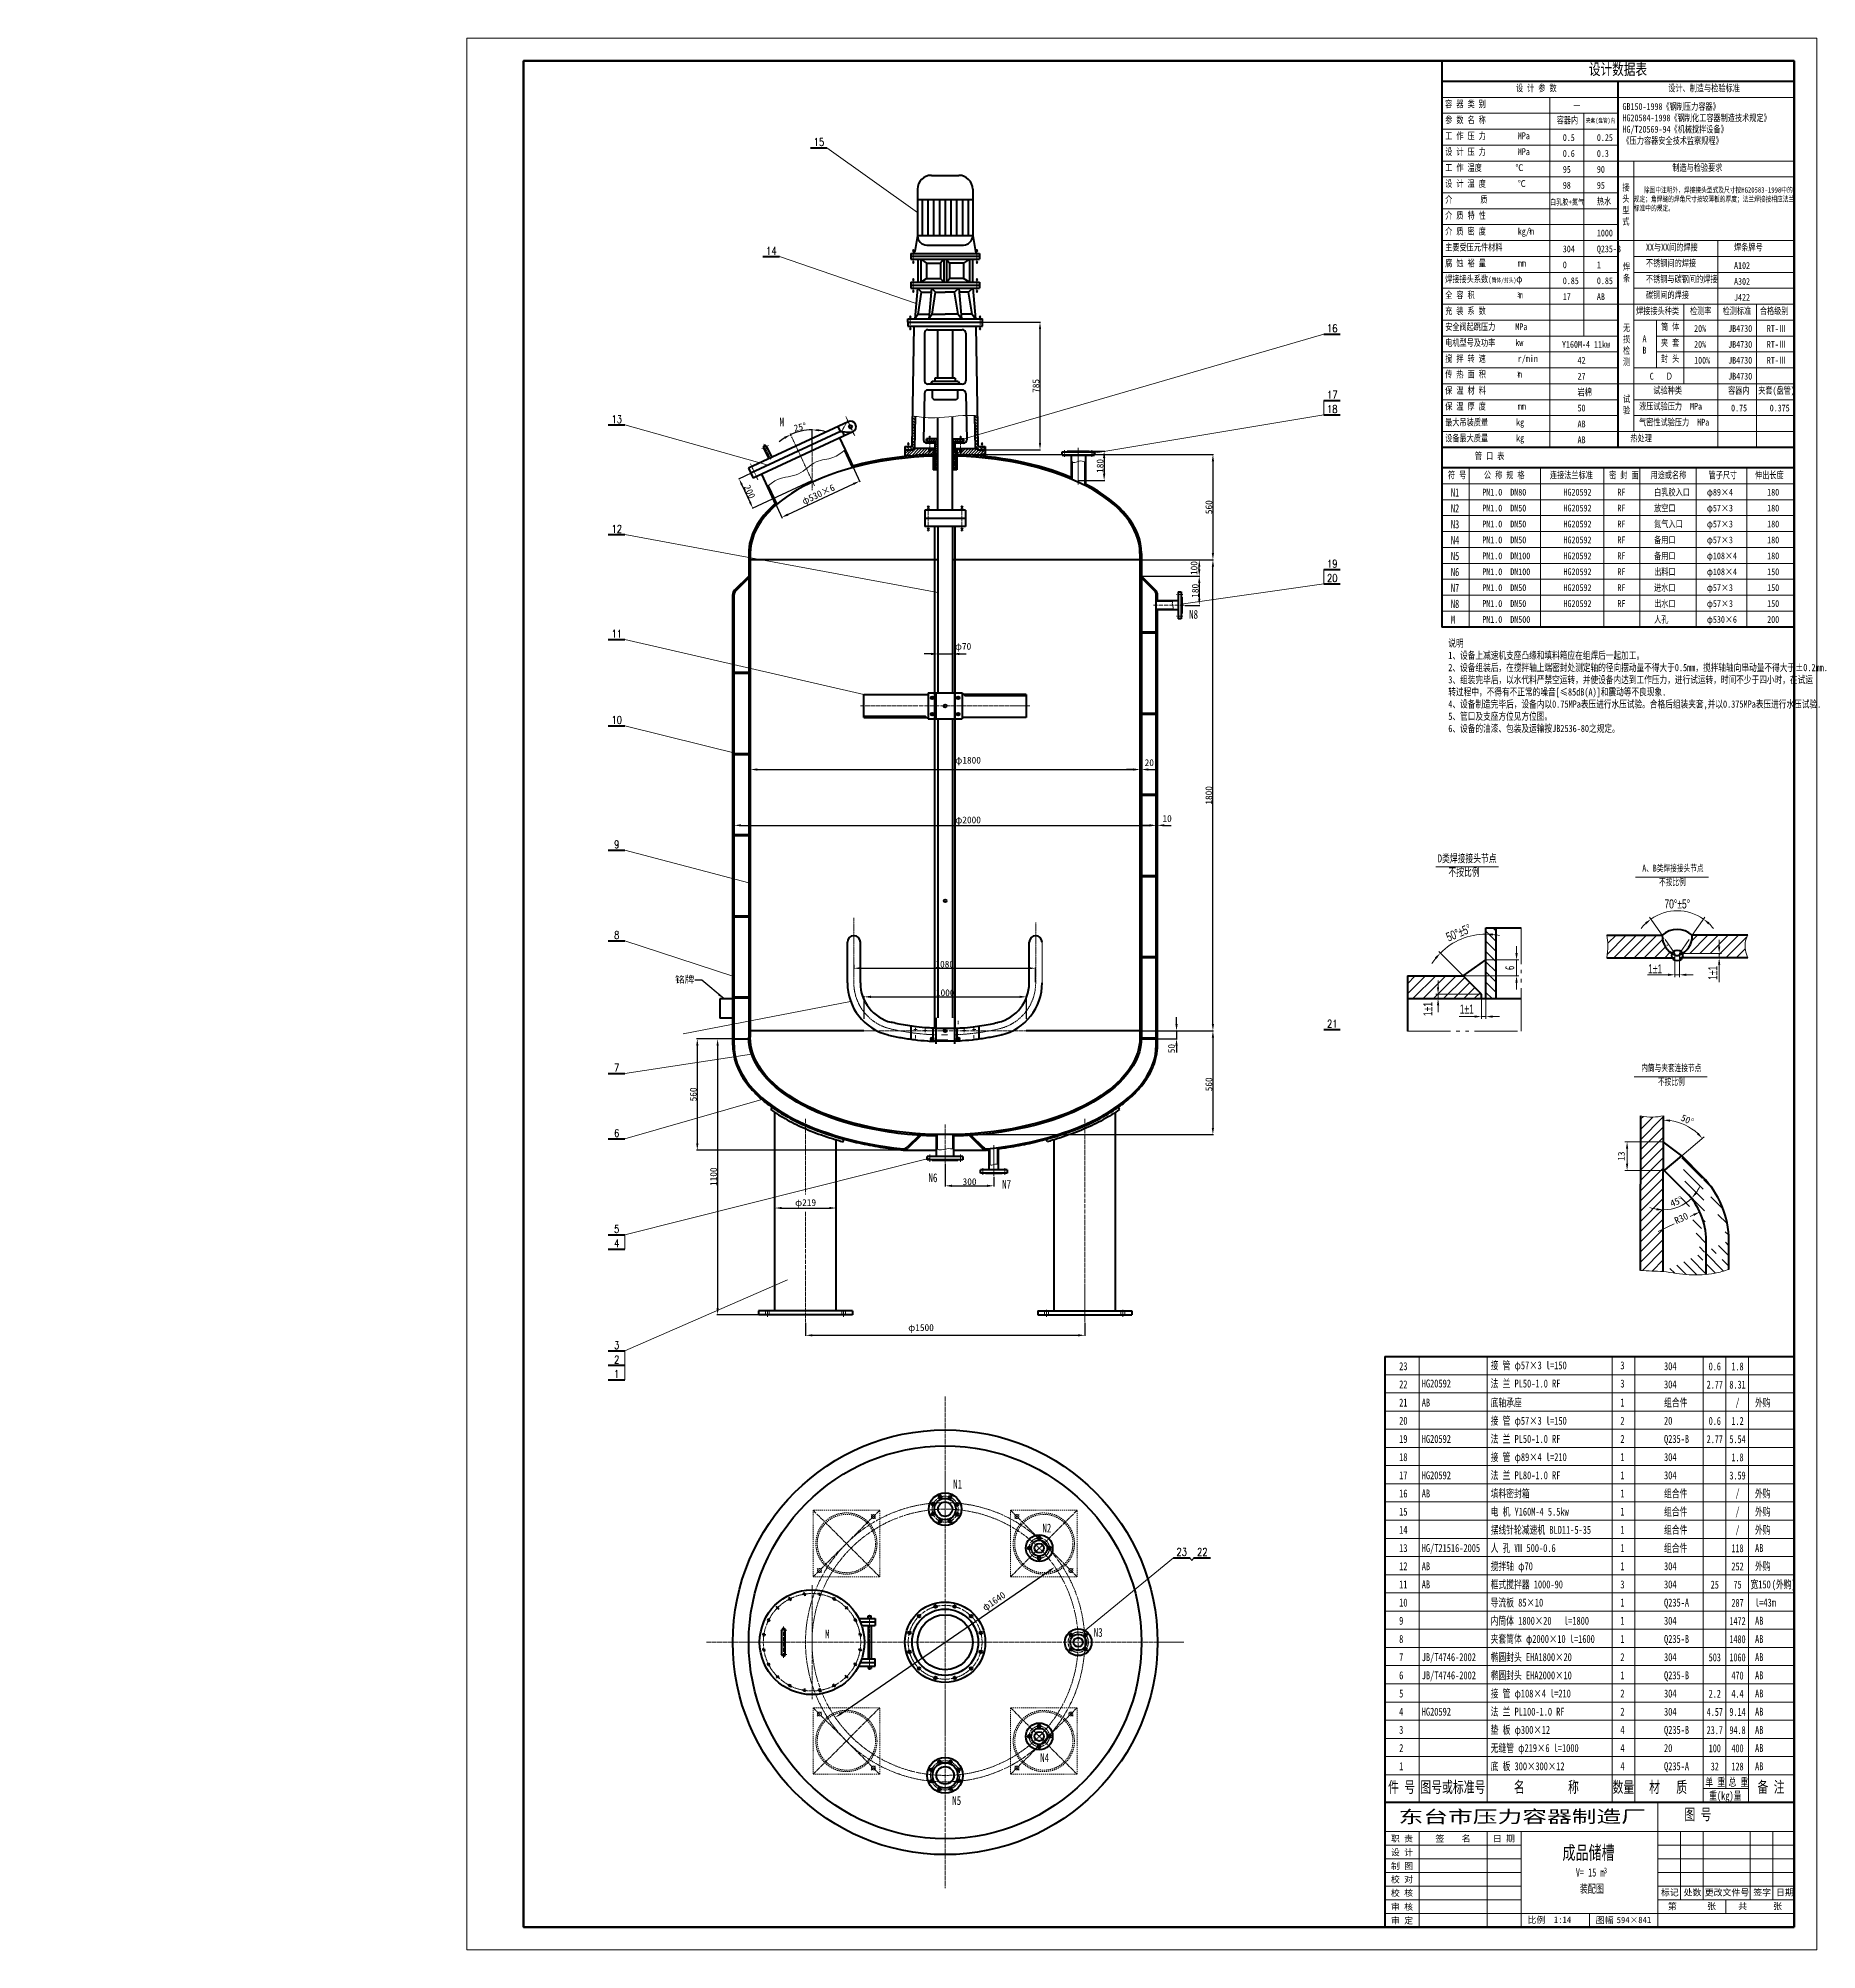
# Model space of a CAD drawing. Extents: x 588 to 11544, y -7167 to 4607.
import ezdxf
from ezdxf.enums import TextEntityAlignment as Align

# ---------------------------------------------------------------- set-up
doc = ezdxf.new("R2010")
doc.units = 0
doc.header["$LTSCALE"] = 10
doc.header["$PDMODE"] = 1
for name, pattern in [('JXX-L', [2.95, 1.9, -0.25, 0.15, -0.25, 0.15, -0.25]), ('XX-L', [1.25, 0.75, -0.5]), ('XX-S', [0.5, 0.3, -0.2]), ('ZXX-L', [3.28, 2.5, -0.3, 0.18, -0.3]), ('ZXX-S', [1.27, 0.75, -0.2, 0.12, -0.2])]:
    doc.linetypes.add(name, pattern=pattern)
doc.layers.get('Defpoints').update_dxf_attribs({"linetype": 'CONTINUOUS'})
for name, color, linetype, lineweight in [('A 粗实线', 1, 'CONTINUOUS', 40), ('B 细实线', 7, 'CONTINUOUS', 18), ('C 文 字', 2, 'CONTINUOUS', 20), ('D 短中心线', 3, 'ZXX-S', 18), ('E 长中心线', 3, 'ZXX-L', 18), ('F 短虚线', 6, 'XX-S', 20), ('G 长虚线', 6, 'XX-L', 20), ('I 长双点线', 3, 'JXX-L', 18), ('J 标注尺寸', 2, 'CONTINUOUS', 18)]:
    doc.layers.add(name, color=color, linetype=linetype, lineweight=lineweight)
doc.styles.add('HZTXT', font='SIMFANG.TTF', dxfattribs={"width": 0.75})
doc.styles.add('ROMANC', font='romanc', dxfattribs={"width": 0.7, "height": 6})
doc.styles.get("Standard").update_dxf_attribs({"font": 'SIMFANG.TTF'})
doc.styles.add('style2', font='SIMFANG.TTF', dxfattribs={"width": 0.7})
doc.styles.add('标题中文', font='SIMFANG.TTF', dxfattribs={"width": 0.7})
doc.dimstyles.new('通用标注4.0', dxfattribs={"dimtxt": 42, "dimasz": 42, "dimexe": 4, "dimexo": 4, "dimgap": 4, "dimtad": 1, "dimdec": 0, "dimzin": 0, "dimdsep": 46, "dimtxsty": 'Standard', "dimcen": 4, "dimadec": 0, "dimazin": 0, "dimtfac": 0.375, "dimtdec": 0, "dimtmove": 2, "dimatfit": 3, "dimfxl": 1, "dimtzin": 0, "dimarcsym": 0})

msp = doc.modelspace()

# ---------------------------------------------------------------- texts
at = {"layer": 'C 文 字'}
for s, height, style, width, p in [('15', 47.42, 'ROMANC', 0.8, (5397.4, 3968)), ('14', 47.42, 'ROMANC', 0.8, (5103.9, 3297.8)), ('16', 47.42, 'ROMANC', 0.8, (8559.2, 2820.4)), ('17', 47.42, 'ROMANC', 0.8, (8559.2, 2411.3)), ('13', 47.42, 'ROMANC', 0.8, (4151.5, 2260.8)), ('18', 47.42, 'ROMANC', 0.8, (8559.2, 2322.8)), ('12', 47.42, 'ROMANC', 0.8, (4151.5, 1585.4)), ('20', 47.42, 'ROMANC', 0.8, (8559.2, 1281.9)), ('19', 47.42, 'ROMANC', 0.8, (8559.2, 1370.4)), ('11', 47.42, 'ROMANC', 0.8, (4151.5, 939.2)), ('10', 47.42, 'ROMANC', 0.8, (4151.5, 408.7)), ('9', 47.4, 'ROMANC', 0.8, (4151.5, -358.4)), ('8', 47.4, 'ROMANC', 0.8, (4151.5, -916.5)), ('21', 47.42, 'ROMANC', 0.8, (8559.2, -1463.1)), ('7', 47.4, 'ROMANC', 0.8, (4151.5, -1733)), ('6', 47.4, 'ROMANC', 0.8, (4151.5, -2136.9)), ('5', 47.4, 'ROMANC', 0.8, (4151.5, -2726.7)), ('4', 47.4, 'ROMANC', 0.8, (4151.5, -2815.2)), ('3', 47.4, 'ROMANC', 0.8, (4151.5, -3442.7)), ('2', 47.4, 'ROMANC', 0.8, (4151.5, -3531.2)), ('1', 47.4, 'ROMANC', 0.8, (4151.5, -3619.7)), ('0.6', 49, 'HZTXT', 0.75, (10915.6, -3573.8)), ('1.8', 49, 'HZTXT', 0.75, (11055.6, -3573.8)), ('2.77', 49, 'HZTXT', 0.75, (10915.6, -3685.8)), ('8.31', 49, 'HZTXT', 0.75, (11055.6, -3685.8)), ('/', 49, 'HZTXT', 0.75, (11055.6, -3797.8)), ('1.2', 49, 'HZTXT', 0.75, (11055.6, -3909.8)), ('2.77', 49, 'HZTXT', 0.75, (10915.6, -4021.8)), ('0.6', 49, 'HZTXT', 0.75, (10915.6, -3909.8)), ('5.54', 49, 'HZTXT', 0.75, (11055.6, -4021.8)), ('1.8', 49, 'HZTXT', 0.75, (11055.6, -4133.8)), ('3.59', 49, 'HZTXT', 0.75, (11055.6, -4245.8)), ('/', 49, 'HZTXT', 0.75, (11055.6, -4357.8)), ('/', 49, 'HZTXT', 0.75, (11055.6, -4469.8)), ('/', 49, 'HZTXT', 0.75, (11055.6, -4581.8)), ('23', 47.42, 'ROMANC', 0.8, (7632.1, -4715.9)), ('22', 47.42, 'ROMANC', 0.8, (7758.7, -4715.9)), ('118', 49, 'HZTXT', 0.75, (11055.6, -4693.8)), ('252', 49, 'HZTXT', 0.75, (11055.6, -4805.8)), ('25', 49, 'HZTXT', 0.75, (10915.6, -4917.8)), ('75', 49, 'HZTXT', 0.75, (11055.6, -4917.8)), ('287', 49, 'HZTXT', 0.75, (11055.6, -5029.8)), ('1472', 49, 'HZTXT', 0.75, (11055.6, -5141.8)), ('1480', 49, 'HZTXT', 0.75, (11055.6, -5253.8)), ('503', 49, 'HZTXT', 0.75, (10915.6, -5365.8)), ('1060', 49, 'HZTXT', 0.75, (11055.6, -5365.8)), ('470', 49, 'HZTXT', 0.75, (11055.6, -5477.8)), ('2.2', 49, 'HZTXT', 0.75, (10915.6, -5589.8)), ('4.4', 49, 'HZTXT', 0.75, (11055.6, -5589.8)), ('4.57', 49, 'HZTXT', 0.75, (10915.6, -5701.8)), ('9.14', 49, 'HZTXT', 0.75, (11055.6, -5701.8)), ('23.7', 49, 'HZTXT', 0.75, (10915.6, -5813.8)), ('94.8', 49, 'HZTXT', 0.75, (11055.6, -5813.8)), ('100', 49, 'HZTXT', 0.75, (10915.6, -5925.8)), ('400', 49, 'HZTXT', 0.75, (11055.6, -5925.8)), ('32', 49, 'HZTXT', 0.75, (10915.6, -6037.8)), ('128', 49, 'HZTXT', 0.75, (11055.6, -6037.8))]:
    msp.add_text(s, height=height, dxfattribs=dict(at, style=style, width=width)).set_placement(p, align=Align.MIDDLE)
at = {"layer": 'C 文 字', "style": '标题中文', "oblique": 0.5, "width": 1.430365}
msp.add_text('东台市压力容器制造厂', height=77, rotation=0.09587, dxfattribs=at).set_placement((8967.4, -6385.9), (10491.5, -6383.3), align=Align.FIT)
at = {"layer": 'C 文 字', "style": '标题中文', "oblique": 0.5}
msp.add_text('职 责', height=39.2, rotation=0.09587, dxfattribs=at).set_placement((8988.6, -6481.4), align=Align.MIDDLE_CENTER)
for s, p in [('签    名', (9302.9, -6479.9)), ('日 期', (9616.4, -6480.8)), ('设 计', (8988.6, -6565.4)), ('校 对', (8988.6, -6731.9)), ('制 图', (8988.6, -6649.4)), ('校 核', (8988.6, -6815.9)), ('标记', (10638.4, -6812.2)), ('处数', (10778.4, -6812.2)), ('更改文件号', (10990.6, -6812.2)), ('签字', (11207.4, -6812.2)), ('日期', (11347.4, -6812.2)), ('审 核', (8988.6, -6901.4)), ('第       张', (10774.2, -6897.5)), ('共      张', (11194.2, -6897.5)), ('审 定', (8988.6, -6985.4)), ('比例', (9817, -6981.8)), ('1:14', (9977.8, -6981.8)), ('图幅', (10237, -6983.1)), ('594×841', (10417.5, -6983.1))]:
    msp.add_text(s, height=39.2, rotation=0.09587, dxfattribs=at).set_placement(p, align=Align.MIDDLE)
at = {"layer": 'C 文 字', "attachment_point": 1, "style": 'HZTXT'}
for s, insert, char_height, width in [('设计数据表', (10140.3, 4451.5), 70, 1085), ('设 计 参 数', (9691, 4321.3), 42, 672), ('设计、制造与检验标准', (10628.9, 4321.3), 42, 672), ('容 器 类 别', (9254.9, 4223.3), 42, 672), ('参 数 名 称', (9254.9, 4125.3), 42, 672), ('容器内', (9941.6, 4124.2), 42, 672), ('一', (10043.3, 4212.7), 42, 672), ('GB150-1998《钢制压力容器》\\PHG20584-1998《钢制化工容器制造技术规定》\\PHG/T20569-94《机械搅拌设备》\\P《压力容器安全技术监察规程》', (10347, 4207.9), 42, 1085), ('工 作 压 力        MPa', (9254.9, 4027.3), 42, 672), ('0.5', (9979.3, 4016.7), 42, 672), ('夹套(盘管)内', (10121.1, 4114.7), 28, 672), ('0.25', (10189.3, 4016.7), 42, 672), ('设 计 压 力        MPa', (9254.9, 3929.3), 42, 672), ('0.6', (9979.3, 3918.7), 42, 672), ('0.3', (10189.3, 3918.7), 42, 672), ('工 作 温度{\\H0.6667x;  }       ℃', (9254.9, 3831.3), 42, 672), ('95', (9979.3, 3820.7), 42, 672), ('90', (10189.3, 3820.7), 42, 672), (' 制造与检验要求', (10628.9, 3831.3), 42, 672), ('设 计 温 度        ℃', (9254.9, 3733.3), 42, 672), ('98', (9979.3, 3722.7), 42, 672), ('95', (10189.3, 3722.7), 42, 672), ('接\\P头\\P型\\P式', (10346.3, 3709.9), 42, 672), ('   除图中注明外，焊接接头型式及尺寸按HG20583-1998中的规定；角焊缝的焊角尺寸按较薄板的厚度；法兰焊接按相应法兰标准中的规定。', (10416.8, 3689.9), 33.6, 987), ('介       质', (9254.9, 3635.3), 42, 672), ('介 质 特 性', (9254.9, 3537.3), 42, 672), ('白乳胶+氮气', (9900.7, 3616.5), 35.91, 574.56), ('热水', (10189.3, 3624.7), 42, 672), ('介 质 密 度        kg/m', (9254.9, 3439.3), 42, 672), ('3', (9768.5, 3438.2), 28, 672), ('1000', (10189.3, 3428.7), 42, 672), ('主要受压元件材料', (9254.9, 3341.3), 42, 672), ('304', (9979.3, 3330.7), 42, 672), ('Q235-B', (10189.3, 3330.7), 42, 672), ('XX与XX间的焊接', (10491.4, 3341.3), 42, 672), ('焊条牌号', (11034.1, 3341.3), 42, 672), ('腐 蚀 裕 量        mm', (9254.9, 3243.3), 42, 672), ('0', (9979.3, 3232.7), 42, 672), ('1', (10189.3, 3232.7), 42, 672), ('焊\\P条', (10350.3, 3220.9), 42, 672), ('不锈钢间的焊接', (10491.4, 3243.3), 42, 672), ('A102', (11034.1, 3228.6), 42, 672), ('焊接接头系数{\\H0.8333x;(\\H0.8x;筒体/封头)}φ{\\H0.8333x;        } ', (9254.9, 3145.3), 42, 672), ('0.85', (9979.3, 3134.7), 42, 672), ('0.85', (10189.3, 3134.7), 42, 672), ('不锈钢与碳钢间的焊接', (10491.4, 3145.3), 42, 672), ('A302', (11034.1, 3130.6), 42, 672), ('全 容 积           m ', (9254.9, 3047.3), 42, 672), ('充 装 系 数', (9254.9, 2949.3), 42, 672), ('3', (9697.9, 3042.1), 28, 672), ('17', (9979.3, 3036.7), 42, 672), ('AB', (10189.3, 3036.7), 42, 672), ('焊接接头种类', (10430.8, 2949.3), 42, 672), ('碳钢间的焊接', (10491.4, 3047.3), 42, 672), ('检测率', (10762.4, 2949.3), 42, 672), ('检测标准', (10963.5, 2949.3), 42, 672), ('J422', (11034.1, 3032.6), 42, 672), ('合格级别', (11192.9, 2949.3), 42, 672), ('安全阀起跳压力     MPa', (9254.9, 2851.3), 42, 672), ('无\\P损\\P检\\P测', (10350.3, 2845.2), 42, 672), ('筒 体', (10583.8, 2851.3), 42, 672), ('20%', (10788.2, 2840.7), 42, 672), ('JB4730', (10998.2, 2840.7), 42, 672), ('RT-Ⅲ', (11236.2, 2840.7), 42, 672), ('电机型号及功率     kw', (9254.9, 2753.3), 42, 672), ('Y160M-4 11kw', (9974.3, 2742.7), 42, 672), ('A\\PB', (10470.2, 2777), 42, 672), ('夹 套', (10583.8, 2753.3), 42, 672), ('20%', (10788.2, 2742.7), 42, 672), ('JB4730', (10998.2, 2742.7), 42, 672), ('RT-Ⅲ', (11236.2, 2742.7), 42, 672), ('搅 拌 转 速        r/min', (9254.9, 2655.3), 42, 672), ('42', (10070.2, 2644.7), 42, 672), ('封 头', (10583.8, 2655.3), 42, 672), ('100%', (10788.2, 2644.7), 42, 672), ('JB4730', (10998.2, 2644.7), 42, 672), ('RT-Ⅲ', (11236.2, 2644.7), 42, 672), ('传 热 面 积        m ', (9254.9, 2558.9), 42, 672), ('2', (9697.9, 2554), 28, 672), ('27', (10070.2, 2546.7), 42, 672), ('C   Ｄ', (10514.7, 2546.7), 42, 672), ('JB4730', (10998.2, 2546.7), 42, 672), ('保 温 材 料', (9254.9, 2459.3), 42, 672), ('保 温 厚 度        mm', (9254.9, 2361.3), 42, 672), ('岩棉', (10070.2, 2448.7), 42, 672), ('试\\P验', (10350.3, 2406.4), 42, 672), ('液压试验压力  MPa', (10449.1, 2361.3), 42, 672), ('试验种类', (10537, 2459.3), 42, 672), ('容器内', (10997.3, 2459.3), 42, 672), ('夹套(盘管) ', (11183.3, 2459.3), 42, 672), ('M', (5154.4, 2270.2), 54, 864), ('最大吊装质量       kg', (9254.9, 2263.3), 42, 672), ('AB', (10070.2, 2252.7), 42, 672), ('50', (10070.2, 2350.7), 42, 672), ('气密性试验压力  MPa', (10449.1, 2263.3), 42, 672), ('0.75', (11015.8, 2350.7), 42, 672), ('0.375', (11253.8, 2350.7), 42, 672), ('设备最大质量       kg', (9254.9, 2165.3), 42, 672), ('AB', (10070.2, 2154.7), 42, 672), ('热处理', (10395.5, 2165.3), 42, 672), ('管 口 表', (9437.8, 2055.5), 42, 672), (' 符 号', (9247.4, 1938), 42, 672), ('公 称 规 格', (9493.8, 1938), 42, 672), ('连接法兰标准', (9899.8, 1938), 42, 672), ('密 封 面', (10264.8, 1938), 42, 672), ('用途或名称', (10519.6, 1938), 42, 672), ('管子尺寸', (10877, 1938), 42, 672), ('伸出长度', (11163.6, 1938), 42, 672), ('N1', (9289.9, 1835), 50.4, 806.4), ('PN1.0  DN80', (9483.3, 1832.4), 42, 672), ('HG20592', (9983.7, 1832.4), 42, 672), ('RF', (10316.1, 1832.4), 42, 672), ('白乳胶入口', (10541.8, 1832.4), 42, 672), ('φ89×4', (10866.7, 1832.4), 42, 672), ('180', (11238.4, 1832.4), 42, 672), ('N2', (9289.9, 1737), 50.4, 806.4), ('PN1.0  DN50', (9483.3, 1734.4), 42, 672), ('HG20592', (9983.7, 1734.4), 42, 672), ('RF', (10316.1, 1734.4), 42, 672), ('放空口', (10541.8, 1734.4), 42, 672), ('φ57×3', (10866.7, 1734.4), 42, 672), ('180', (11238.4, 1734.4), 42, 672), ('N3', (9289.9, 1639), 50.4, 806.4), ('N4', (9289.9, 1541), 50.4, 806.4), ('PN1.0  DN50', (9483.3, 1636.4), 42, 672), ('PN1.0  DN50', (9483.3, 1538.4), 42, 672), ('HG20592', (9983.7, 1636.4), 42, 672), ('HG20592', (9983.7, 1538.4), 42, 672), ('RF', (10316.1, 1636.4), 42, 672), ('RF', (10316.1, 1538.4), 42, 672), ('备用口', (10541.8, 1538.4), 42, 672), ('氮气入口', (10541.8, 1636.4), 42, 672), ('φ57×3', (10866.7, 1636.4), 42, 672), ('φ57×3', (10866.7, 1538.4), 42, 672), ('180', (11238.4, 1636.4), 42, 672), ('180', (11238.4, 1538.4), 42, 672), ('N5', (9289.9, 1443), 50.4, 806.4), ('PN1.0  DN100', (9483.3, 1440.4), 42, 672), ('HG20592', (9983.7, 1440.4), 42, 672), ('RF', (10316.1, 1440.4), 42, 672), ('备用口', (10541.8, 1440.4), 42, 672), ('φ108×4', (10866.7, 1440.4), 42, 672), ('180', (11238.4, 1440.4), 42, 672), ('N6', (9289.9, 1345), 50.4, 806.4), ('PN1.0  DN100', (9483.3, 1342.4), 42, 672), ('HG20592', (9983.7, 1342.4), 42, 672), ('RF', (10316.1, 1342.4), 42, 672), ('出料口', (10541.8, 1342.4), 42, 672), ('φ108×4', (10866.7, 1342.4), 42, 672), ('150', (11238.4, 1342.4), 42, 672), ('N7', (9289.9, 1247), 50.4, 806.4), ('PN1.0  DN50', (9483.3, 1244.4), 42, 672), ('HG20592', (9983.7, 1244.4), 42, 672), ('RF', (10316.1, 1244.4), 42, 672), ('进水口', (10541.8, 1244.4), 42, 672), ('φ57×3', (10866.7, 1244.4), 42, 672), ('150', (11238.4, 1244.4), 42, 672), ('N8', (7677.2, 1085.9), 54, 864), ('N8', (9289.9, 1149), 50.4, 806.4), ('PN1.0  DN50', (9483.3, 1146.4), 42, 672), ('HG20592', (9983.7, 1146.4), 42, 672), ('RF', (10316.1, 1146.4), 42, 672), ('出水口', (10541.8, 1146.4), 42, 672), ('φ57×3', (10866.7, 1146.4), 42, 672), ('150', (11238.4, 1146.4), 42, 672), ('M', (9289.9, 1051), 50.4, 806.4), ('PN1.0  DN500', (9483.3, 1048.4), 42, 672), ('人孔', (10541.8, 1048.4), 42, 672), ('φ530×6', (10866.7, 1048.4), 42, 672), ('200', (11238.4, 1048.4), 42, 672), ('说明 \\P1、设备上减速机支座凸缘和填料箱应在组焊后一起加工。\\P2、设备组装后，在搅拌轴上端密封处测定轴的径向摆动量不得大于0.5mm，搅拌轴轴向串动量不得大于±0{\\fFangSong_GB2312|b0|i0|c0|p49;.}2mm.\\P3、组装完毕后，以水代料严禁空运转，并使设备内达到工作压力，进行试运转，时间不少于四小时，在试运转过程中，不得有不正常的噪音[≤85dB(A)]和震动等不良现象.\\P4、设备制造完毕后，设备内以0.75MPa表压进行水压试验。合格后组装夹套,并以0.375MPa表压进行水压试验. \\P5、管口及支座方位见方位图。\\P6、设备的油漆、包装及运输按JB2536-80之规定。', (9274, 903.8), 45, 2057.451), ('N6', (6071.8, -2384.4), 54, 864), ('N7', (6525.8, -2424.8), 54, 864), ('N1', (6224.1, -4271.9), 54, 864), ('N2', (6773.4, -4542.1), 54, 864), ('M', (5435.4, -5194.8), 54, 864), ('N3', (7089.7, -5184.8), 54, 864), ('N4', (6760, -5957), 54, 864), ('N5', (6218.3, -6220.7), 54, 864)]:
    msp.add_mtext(s, dxfattribs=dict(at, insert=insert, char_height=char_height, width=width))
at = {"layer": 'J 标注尺寸', "style": '标题中文', "width": 0.7}
for s, height, p in [('23', 49, (8971.3, -3596.6)), ('接 管 φ57×3 l=150', 49, (9534.8, -3591.3)), ('法 兰 PL50-1.0 RF', 49, (9534.8, -3703.3)), ('3', 49, (10333.9, -3591.3)), ('304', 49, (10602.9, -3596.6)), ('22', 49, (8971.3, -3708.6)), ('HG20592', 49, (9110.6, -3703.3)), ('底轴承座', 49, (9534.8, -3820.6)), ('3', 49, (10333.9, -3703.3)), ('304', 49, (10602.9, -3708.6)), ('组合件', 49, (10602.9, -3820.6)), ('外购', 49, (11163.6, -3820.6)), ('21', 49, (8971.3, -3820.6)), ('20', 49, (8971.3, -3932.6)), ('AB', 49, (9110.6, -3820.6)), ('接 管 φ57×3 l=150', 49, (9534.8, -3932.6)), ('2', 49, (10333.9, -3932.6)), ('1', 49, (10333.9, -3820.6)), ('20', 49, (10602.9, -3932.6)), ('19', 49, (8971.3, -4044.6)), ('HG20592', 49, (9110.6, -4044.6)), ('法 兰 PL50-1.0 RF', 49, (9534.8, -4044.6)), ('2', 49, (10333.9, -4044.6)), ('Q235-B', 49, (10602.9, -4044.6)), ('18', 49, (8971.3, -4156.6)), ('接 管 φ89×4 l=210', 49, (9534.8, -4156.6)), ('1', 49, (10333.9, -4156.6)), ('304', 49, (10602.9, -4156.6)), ('17', 49, (8971.3, -4268.6)), ('HG20592', 49, (9110.6, -4268.6)), ('法 兰 PL80-1.0 RF', 49, (9534.8, -4268.6)), ('1', 49, (10333.9, -4268.6)), ('304', 49, (10602.9, -4268.6)), ('16', 49, (8971.3, -4380.6)), ('AB', 49, (9110.6, -4380.6)), ('填料密封箱', 49, (9534.8, -4380.6)), ('1', 49, (10333.9, -4380.6)), ('组合件', 49, (10602.9, -4380.6)), ('外购', 49, (11163.6, -4380.6)), ('15', 49, (8971.3, -4492.6)), ('电 机 Y160M-4 5.5kw', 49, (9534.8, -4492.6)), ('1', 49, (10333.9, -4492.6)), ('组合件', 49, (10602.9, -4492.6)), ('外购', 49, (11163.6, -4492.6)), ('14', 49, (8971.3, -4604.6)), ('摆线针轮减速机 BLD11-5-35', 49, (9534.8, -4604.6)), ('1', 49, (10333.9, -4604.6)), ('组合件', 49, (10602.9, -4604.6)), ('外购', 49, (11163.6, -4604.6)), ('13', 49, (8971.3, -4716.6)), ('HG/T21516-2005', 49, (9110.6, -4716.6)), ('人 孔 Ⅷ 500-0.6', 49, (9534.8, -4716.6)), ('1', 49, (10333.9, -4716.6)), ('组合件', 49, (10602.9, -4716.6)), ('AB', 49, (11163.6, -4716.6)), ('12', 49, (8971.3, -4828.6)), ('AB', 49, (9110.6, -4828.6)), ('搅拌轴 φ70', 49, (9534.8, -4828.6)), ('1', 49, (10333.9, -4828.6)), ('304', 49, (10602.9, -4828.6)), ('外购', 49, (11163.6, -4828.6)), ('11', 49, (8971.3, -4940.6)), ('AB', 49, (9110.6, -4940.6)), ('框式搅拌器 1000-90', 49, (9534.8, -4940.6)), ('3', 49, (10333.9, -4940.6)), ('304', 49, (10602.9, -4940.6)), ('宽150', 49, (11135.2, -4940.6)), ('(外购)', 49, (11266.8, -4940.6)), ('10', 49, (8971.3, -5052.6)), ('导流板 85×10 ', 49, (9534.8, -5052.6)), ('1', 49, (10333.9, -5052.6)), ('Q235-A', 49, (10602.9, -5052.6)), ('l=43m', 49, (11163.6, -5052.6)), ('9', 49, (8971.3, -5164.6)), ('内筒体 1800×20   l=1800', 49, (9534.8, -5164.6)), ('1', 49, (10333.9, -5164.6)), ('304', 49, (10602.9, -5164.6)), ('AB', 49, (11163.6, -5164.6)), ('8', 49, (8971.3, -5276.6)), ('夹套筒体 φ2000×10 l=1600', 49, (9534.8, -5276.6)), ('1', 49, (10333.9, -5276.6)), ('Q235-B', 49, (10602.9, -5276.6)), ('AB', 49, (11163.6, -5276.6)), ('7', 49, (8971.3, -5388.6)), ('JB/T4746-2002', 49, (9110.6, -5388.6)), ('椭圆封头 EHA1800×20', 49, (9534.8, -5388.6)), ('2', 49, (10333.9, -5388.6)), ('304', 49, (10602.9, -5388.6)), ('AB', 49, (11163.6, -5388.6)), ('6', 49, (8971.3, -5500.6)), ('JB/T4746-2002', 49, (9110.6, -5500.6)), ('椭圆封头 EHA2000×10', 49, (9534.8, -5500.6)), ('1', 49, (10333.9, -5500.6)), ('Q235-B', 49, (10602.9, -5500.6)), ('AB', 49, (11163.6, -5500.6)), ('5', 49, (8971.3, -5612.6)), ('接 管 φ108×4 l=210', 49, (9534.8, -5612.6)), ('2', 49, (10333.9, -5612.6)), ('304', 49, (10602.9, -5612.6)), ('AB', 49, (11163.6, -5612.6)), ('4', 49, (8971.3, -5724.6)), ('HG20592', 49, (9110.6, -5724.6)), ('法 兰 PL100-1.0 RF', 49, (9534.8, -5724.6)), ('2', 49, (10333.9, -5724.6)), ('304', 49, (10602.9, -5724.6)), ('AB', 49, (11163.6, -5724.6)), ('3', 49, (8971.3, -5836.6)), ('垫 板 φ300×12', 49, (9534.8, -5836.6)), ('4', 49, (10333.9, -5836.6)), ('Q235-B', 49, (10602.9, -5836.6)), ('AB', 49, (11163.6, -5836.6)), ('2', 49, (8971.3, -5948.6)), ('底 板 300×300×12', 49, (9534.8, -6060.6)), ('无缝管 φ219×6 l=1000', 49, (9534.8, -5948.6)), ('4', 49, (10333.9, -5948.6)), ('20', 49, (10602.9, -5948.6)), ('AB', 49, (11163.6, -5948.6)), ('件 号', 69.97, (8903, -6199.4)), ('1', 49, (8971.3, -6060.6)), ('图号或标准号', 69.97, (9101.9, -6199.4)), ('名        称', 69.97, (9678.3, -6199.4)), ('数量', 69.97, (10286, -6199.4)), ('4', 49, (10333.9, -6060.6)), ('材   质', 69.97, (10511.3, -6199.4)), ('Q235-A', 49, (10602.9, -6060.6)), ('单 重', 49, (10857.6, -6158)), ('总 重', 49, (11000.1, -6158)), ('AB', 49, (11163.6, -6060.6)), ('备 注', 69.97, (11178.4, -6199.4)), ('重(kg)量', 49, (10880.9, -6242)), ('图 号', 69.97, (10728.3, -6367.4)), ('成品储槽', 83.97, (9977.3, -6610.3)), ('V= 15 m', 50.38, (10059.7, -6715.6)), ('3', 35.3, (10231.9, -6695.8)), ('装配图', 50.38, (10084.1, -6815.9))]:
    msp.add_text(s, height=height, dxfattribs=at).set_placement(p)
at = {"layer": 'J 标注尺寸', "insert": (4629.1, -1215.7), "char_height": 42, "attachment_point": 9}
msp.add_mtext('铭牌', dxfattribs=at)

# ---------------------------------------------------------------- blocks, each defined once
blk = doc.blocks.new('*D65')
at = {"layer": 'Defpoints', "color": 0}
for p in [(4975, 64), (7375, 103), (7375, 64)]:
    blk.add_point(p, dxfattribs=at)
at = {"layer": 'J 标注尺寸', "color": 0, "lineweight": -2}
for p, q in [((4975, 68), (4975, 107)), ((5017, 103), (7333, 103)), ((7375, 68), (7375, 107))]:
    blk.add_line(p, q, dxfattribs=at)
at = {"layer": 'J 标注尺寸', "color": 0}
for points in [[(5017, 110), (5017, 96), (4975, 103)], [(7333, 110), (7333, 96), (7375, 103)]]:
    blk.add_solid(points, dxfattribs=at)
at = {"layer": 'J 标注尺寸', "color": 0, "insert": (6316, 155), "char_height": 42, "attachment_point": 5}
blk.add_mtext('φ1800', dxfattribs=at)
blk = doc.blocks.new('*D66')
at = {"layer": 'Defpoints', "color": 0}
for p in [(7375, 68), (7385, 103), (7385, 68)]:
    blk.add_point(p, dxfattribs=at)
at = {"layer": 'J 标注尺寸', "color": 0, "lineweight": -2}
for p, q in [((7333, 103), (7291, 103)), ((7375, 72), (7375, 107)), ((7375, 103), (7385, 103)), ((7385, 72), (7385, 107)), ((7427, 103), (7469, 103))]:
    blk.add_line(p, q, dxfattribs=at)
at = {"layer": 'J 标注尺寸', "color": 0}
for points in [[(7333, 110), (7333, 96), (7375, 103)], [(7427, 110), (7427, 96), (7385, 103)]]:
    blk.add_solid(points, dxfattribs=at)
at = {"layer": 'J 标注尺寸', "color": 0, "insert": (7432, 145), "char_height": 42, "attachment_point": 5}
blk.add_mtext('20', dxfattribs=at)
blk = doc.blocks.new('*D67')
at = {"layer": 'Defpoints', "color": 0}
for p in [(4875, -301), (7475, -241), (7475, -279)]:
    blk.add_point(p, dxfattribs=at)
at = {"layer": 'J 标注尺寸', "color": 0, "lineweight": -2}
for p, q in [((4875, -297), (4875, -237)), ((4917, -241), (7433, -241)), ((7475, -275), (7475, -237))]:
    blk.add_line(p, q, dxfattribs=at)
at = {"layer": 'J 标注尺寸', "color": 0}
for points in [[(4917, -234), (4917, -248), (4875, -241)], [(7433, -234), (7433, -248), (7475, -241)]]:
    blk.add_solid(points, dxfattribs=at)
at = {"layer": 'J 标注尺寸', "color": 0, "insert": (6316, -213), "char_height": 42, "attachment_point": 5}
blk.add_mtext('φ2000', dxfattribs=at)
blk = doc.blocks.new('*D68')
at = {"layer": 'Defpoints', "color": 0}
for p in [(7475, -279), (7483, -241), (7483, -279)]:
    blk.add_point(p, dxfattribs=at)
at = {"layer": 'J 标注尺寸', "color": 0, "lineweight": -2}
for p, q in [((7433, -241), (7391, -241)), ((7475, -275), (7475, -237)), ((7475, -241), (7483, -241)), ((7483, -275), (7483, -237)), ((7525, -241), (7567, -241))]:
    blk.add_line(p, q, dxfattribs=at)
at = {"layer": 'J 标注尺寸', "color": 0}
for points in [[(7433, -234), (7433, -248), (7475, -241)], [(7525, -234), (7525, -248), (7483, -241)]]:
    blk.add_solid(points, dxfattribs=at)
at = {"layer": 'J 标注尺寸', "color": 0, "insert": (7542, -199), "char_height": 42, "attachment_point": 5}
blk.add_mtext('10', dxfattribs=at)
blk = doc.blocks.new('*D69')
at = {"layer": 'Defpoints', "color": 0}
for p in [(6130, 776), (6220, 815), (6220, 774)]:
    blk.add_point(p, dxfattribs=at)
at = {"layer": 'J 标注尺寸', "color": 0, "lineweight": -2}
for p, q in [((6088, 815), (6046, 815)), ((6130, 780), (6130, 819)), ((6130, 815), (6220, 815)), ((6220, 778), (6220, 819)), ((6262, 815), (6304, 815))]:
    blk.add_line(p, q, dxfattribs=at)
at = {"layer": 'J 标注尺寸', "color": 0}
for points in [[(6088, 822), (6088, 808), (6130, 815)], [(6262, 822), (6262, 808), (6220, 815)]]:
    blk.add_solid(points, dxfattribs=at)
at = {"layer": 'J 标注尺寸', "color": 0, "insert": (6285, 856), "char_height": 42, "attachment_point": 5}
blk.add_mtext('φ70', dxfattribs=at)
blk = doc.blocks.new('*D70')
at = {"layer": 'Defpoints', "color": 0}
for p in [(6675, -1297), (5675, -1436), (6675, -1436)]:
    blk.add_point(p, dxfattribs=at)
at = {"layer": 'J 标注尺寸', "color": 0, "lineweight": -2}
for p, q in [((5675, -1432), (5675, -1293)), ((6675, -1432), (6675, -1293)), ((5717, -1297), (6633, -1297))]:
    blk.add_line(p, q, dxfattribs=at)
at = {"layer": 'J 标注尺寸', "color": 0}
for points in [[(5717, -1290), (5717, -1304), (5675, -1297)], [(6633, -1290), (6633, -1304), (6675, -1297)]]:
    blk.add_solid(points, dxfattribs=at)
at = {"layer": 'J 标注尺寸', "color": 0, "insert": (6175, -1272), "char_height": 42, "attachment_point": 5}
blk.add_mtext('1000', dxfattribs=at)
blk = doc.blocks.new('*D76')
at = {"layer": 'Defpoints', "color": 0}
for p in [(6175, -2319), (6475, -2401), (6475, -2461)]:
    blk.add_point(p, dxfattribs=at)
at = {"layer": 'J 标注尺寸', "color": 0, "lineweight": -2}
for p, q in [((6175, -2323), (6175, -2465)), ((6217, -2461), (6433, -2461)), ((6475, -2405), (6475, -2465))]:
    blk.add_line(p, q, dxfattribs=at)
at = {"layer": 'J 标注尺寸', "color": 0}
for points in [[(6217, -2454), (6217, -2468), (6175, -2461)], [(6433, -2454), (6433, -2468), (6475, -2461)]]:
    blk.add_solid(points, dxfattribs=at)
at = {"layer": 'J 标注尺寸', "color": 0, "insert": (6325, -2436), "char_height": 42, "attachment_point": 5}
blk.add_mtext('300', dxfattribs=at)
blk = doc.blocks.new('*D77')
at = {"layer": 'Defpoints', "color": 0}
for p in [(5126, -2661), (5503, -2598), (5503, -2647)]:
    blk.add_point(p, dxfattribs=at)
at = {"layer": 'J 标注尺寸', "color": 0, "lineweight": -2}
for p, q in [((5126, -2657), (5126, -2594)), ((5168, -2598), (5461, -2598)), ((5503, -2643), (5503, -2594))]:
    blk.add_line(p, q, dxfattribs=at)
at = {"layer": 'J 标注尺寸', "color": 0}
for points in [[(5168, -2591), (5168, -2605), (5126, -2598)], [(5461, -2591), (5461, -2605), (5503, -2598)]]:
    blk.add_solid(points, dxfattribs=at)
at = {"layer": 'J 标注尺寸', "color": 0, "insert": (5315, -2570), "char_height": 42, "attachment_point": 5}
blk.add_mtext('φ219', dxfattribs=at)
blk = doc.blocks.new('*D78')
at = {"layer": 'Defpoints', "color": 0}
for p in [(7385, 1394), (7824, 1394), (7385, -1506)]:
    blk.add_point(p, dxfattribs=at)
at = {"layer": 'J 标注尺寸', "color": 0, "lineweight": -2}
for p, q in [((7389, 1394), (7828, 1394)), ((7824, -1464), (7824, 1352)), ((7389, -1506), (7828, -1506))]:
    blk.add_line(p, q, dxfattribs=at)
at = {"layer": 'J 标注尺寸', "color": 0}
for points in [[(7817, 1352), (7831, 1352), (7824, 1394)], [(7817, -1464), (7831, -1464), (7824, -1506)]]:
    blk.add_solid(points, dxfattribs=at)
at = {"layer": 'J 标注尺寸', "color": 0, "insert": (7799, -56), "char_height": 42, "attachment_point": 5, "rotation": 90}
blk.add_mtext('1800', dxfattribs=at)
blk = doc.blocks.new('*D79')
at = {"layer": 'Defpoints', "color": 0}
for p in [(7385, -1506), (7483, -1556), (7600, -1556)]:
    blk.add_point(p, dxfattribs=at)
at = {"layer": 'J 标注尺寸', "color": 0, "lineweight": -2}
for p, q in [((7389, -1506), (7604, -1506)), ((7600, -1464), (7600, -1422)), ((7600, -1506), (7600, -1556)), ((7487, -1556), (7604, -1556)), ((7600, -1598), (7600, -1640))]:
    blk.add_line(p, q, dxfattribs=at)
at = {"layer": 'J 标注尺寸', "color": 0}
for points in [[(7593, -1464), (7607, -1464), (7600, -1506)], [(7593, -1598), (7607, -1598), (7600, -1556)]]:
    blk.add_solid(points, dxfattribs=at)
at = {"layer": 'J 标注尺寸', "color": 0, "insert": (7569, -1616), "char_height": 42, "attachment_point": 5, "rotation": 90}
blk.add_mtext('50', dxfattribs=at)
blk = doc.blocks.new('*D80')
at = {"layer": 'Defpoints', "color": 0}
for p in [(7385, -1506), (6175, -2146), (7824, -2146)]:
    blk.add_point(p, dxfattribs=at)
at = {"layer": 'J 标注尺寸', "color": 0, "lineweight": -2}
for p, q in [((7389, -1506), (7828, -1506)), ((7824, -1548), (7824, -2104)), ((6179, -2146), (7828, -2146))]:
    blk.add_line(p, q, dxfattribs=at)
at = {"layer": 'J 标注尺寸', "color": 0}
for points in [[(7817, -1548), (7831, -1548), (7824, -1506)], [(7817, -2104), (7831, -2104), (7824, -2146)]]:
    blk.add_solid(points, dxfattribs=at)
at = {"layer": 'J 标注尺寸', "color": 0, "insert": (7799, -1836), "char_height": 42, "attachment_point": 5, "rotation": 90}
blk.add_mtext('560', dxfattribs=at)
blk = doc.blocks.new('*D81')
at = {"layer": 'Defpoints', "color": 0}
for p in [(7385, 1394), (7740, 1394), (7385, 1294)]:
    blk.add_point(p, dxfattribs=at)
at = {"layer": 'J 标注尺寸', "color": 0, "lineweight": -2}
for p, q in [((7389, 1394), (7744, 1394)), ((7740, 1336), (7740, 1352)), ((7389, 1294), (7744, 1294))]:
    blk.add_line(p, q, dxfattribs=at)
at = {"layer": 'J 标注尺寸', "color": 0}
for points in [[(7733, 1352), (7747, 1352), (7740, 1394)], [(7733, 1336), (7747, 1336), (7740, 1294)]]:
    blk.add_solid(points, dxfattribs=at)
at = {"layer": 'J 标注尺寸', "color": 0, "insert": (7708, 1344), "char_height": 42, "attachment_point": 5, "rotation": 90}
blk.add_mtext('100', dxfattribs=at)
blk = doc.blocks.new('*D82')
at = {"layer": 'Defpoints', "color": 0}
for p in [(7385, 1294), (7647, 1114), (7740, 1114)]:
    blk.add_point(p, dxfattribs=at)
at = {"layer": 'J 标注尺寸', "color": 0, "lineweight": -2}
for p, q in [((7389, 1294), (7744, 1294)), ((7740, 1252), (7740, 1156)), ((7651, 1114), (7744, 1114))]:
    blk.add_line(p, q, dxfattribs=at)
at = {"layer": 'J 标注尺寸', "color": 0}
for points in [[(7733, 1252), (7747, 1252), (7740, 1294)], [(7733, 1156), (7747, 1156), (7740, 1114)]]:
    blk.add_solid(points, dxfattribs=at)
at = {"layer": 'J 标注尺寸', "color": 0, "insert": (7715, 1204), "char_height": 42, "attachment_point": 5, "rotation": 90}
blk.add_mtext('180', dxfattribs=at)
blk = doc.blocks.new('*D84')
at = {"layer": 'Defpoints', "color": 0}
for p in [(4867, -1556), (4648, -2241), (5919, -2241)]:
    blk.add_point(p, dxfattribs=at)
at = {"layer": 'J 标注尺寸', "color": 0, "lineweight": -2}
for p, q in [((4863, -1556), (4644, -1556)), ((4648, -1598), (4648, -2199)), ((5915, -2241), (4644, -2241))]:
    blk.add_line(p, q, dxfattribs=at)
at = {"layer": 'J 标注尺寸', "color": 0}
for points in [[(4641, -1598), (4655, -1598), (4648, -1556)], [(4641, -2199), (4655, -2199), (4648, -2241)]]:
    blk.add_solid(points, dxfattribs=at)
at = {"layer": 'J 标注尺寸', "color": 0, "insert": (4623, -1898), "char_height": 42, "attachment_point": 5, "rotation": 90}
blk.add_mtext('560', dxfattribs=at)
blk = doc.blocks.new('*D85')
at = {"layer": 'Defpoints', "color": 0}
for p in [(4867, -1556), (4773, -3255), (5025, -3255)]:
    blk.add_point(p, dxfattribs=at)
at = {"layer": 'J 标注尺寸', "color": 0, "lineweight": -2}
for p, q in [((4863, -1556), (4769, -1556)), ((4773, -1598), (4773, -3213)), ((5021, -3255), (4769, -3255))]:
    blk.add_line(p, q, dxfattribs=at)
at = {"layer": 'J 标注尺寸', "color": 0}
for points in [[(4766, -1598), (4780, -1598), (4773, -1556)], [(4766, -3213), (4780, -3213), (4773, -3255)]]:
    blk.add_solid(points, dxfattribs=at)
at = {"layer": 'J 标注尺寸', "color": 0, "insert": (4748, -2405), "char_height": 42, "attachment_point": 5, "rotation": 90}
blk.add_mtext('1100', dxfattribs=at)
blk = doc.blocks.new('*D87')
at = {"layer": 'Defpoints', "color": 0}
for p in [(5315, -3301), (7035, -3301), (7035, -3382)]:
    blk.add_point(p, dxfattribs=at)
at = {"layer": 'J 标注尺寸', "color": 0, "lineweight": -2}
for p, q in [((5315, -3305), (5315, -3386)), ((5357, -3382), (6993, -3382)), ((7035, -3305), (7035, -3386))]:
    blk.add_line(p, q, dxfattribs=at)
at = {"layer": 'J 标注尺寸', "color": 0}
for points in [[(5357, -3375), (5357, -3389), (5315, -3382)], [(6993, -3375), (6993, -3389), (7035, -3382)]]:
    blk.add_solid(points, dxfattribs=at)
at = {"layer": 'J 标注尺寸', "color": 0, "insert": (6026, -3340), "char_height": 42, "attachment_point": 5}
blk.add_mtext('φ1500', dxfattribs=at)
blk = doc.blocks.new('*D88')
at = {"layer": 'Defpoints', "color": 0}
for p in [(5229, 2153), (5309, 2192), (5355, 2060), (5355, 1824), (5370, 1850), (5612, -1096), (6732, -1121), (6732, -1211)]:
    blk.add_point(p, dxfattribs=at)
at = {"layer": 'J 标注尺寸', "color": 0, "lineweight": -2}
for p, q in [((5227, 2157), (5221, 2170)), ((5355, 2064), (5355, 2199)), ((5612, -1100), (5612, -1125)), ((5654, -1121), (6690, -1121)), ((6732, -1207), (6732, -1117))]:
    blk.add_line(p, q, dxfattribs=at)
for start, end in [(122.7105, 130.4211), (90, 115), (74.5789, 82.2895)]:
    blk.add_arc((5355, 1883), 312, start, end, dxfattribs=at)
at = {"layer": 'J 标注尺寸', "color": 0}
for points in [[(5182, 2152), (5189, 2140), (5223, 2166)], [(5396, 2186), (5397, 2199), (5355, 2195)], [(5654, -1114), (5654, -1128), (5612, -1121)], [(6690, -1114), (6690, -1128), (6732, -1121)]]:
    blk.add_solid(points, dxfattribs=at)
at = {"layer": 'J 标注尺寸', "color": 0, "insert": (5281, 2212), "char_height": 42, "attachment_point": 5, "rotation": 12.5}
blk.add_mtext('25°', dxfattribs=at)
at = {"layer": 'J 标注尺寸', "color": 0, "insert": (6172, -1096), "char_height": 42, "attachment_point": 5}
blk.add_mtext('1080', dxfattribs=at)
blk = doc.blocks.new('*D89')
at = {"layer": 'Defpoints', "color": 0}
for p in [(5582, 2022), (5102, 1798), (5648, 1880)]:
    blk.add_point(p, dxfattribs=at)
at = {"layer": 'J 标注尺寸', "color": 0, "lineweight": -2}
for p, q in [((5584, 2018), (5650, 1876)), ((5104, 1794), (5170, 1652)), ((5206, 1673), (5610, 1862))]:
    blk.add_line(p, q, dxfattribs=at)
at = {"layer": 'J 标注尺寸', "color": 0}
for points in [[(5607, 1868), (5613, 1856), (5648, 1880)], [(5203, 1680), (5209, 1667), (5168, 1656)]]:
    blk.add_solid(points, dxfattribs=at)
at = {"layer": 'J 标注尺寸', "color": 0, "insert": (5396, 1793), "char_height": 42, "attachment_point": 5, "rotation": 25}
blk.add_mtext('φ530×6', dxfattribs=at)
blk = doc.blocks.new('*D90')
at = {"layer": 'Defpoints', "color": 0}
for p in [(5270, 2064), (5355, 1883), (4990, 1713)]:
    blk.add_point(p, dxfattribs=at)
at = {"layer": 'J 标注尺寸', "color": 0, "lineweight": -2}
for p, q in [((5266, 2063), (4901, 1892)), ((4923, 1856), (4972, 1751)), ((5351, 1881), (4986, 1711))]:
    blk.add_line(p, q, dxfattribs=at)
at = {"layer": 'J 标注尺寸', "color": 0}
for points in [[(4929, 1859), (4917, 1853), (4905, 1894)], [(4978, 1754), (4966, 1748), (4990, 1713)]]:
    blk.add_solid(points, dxfattribs=at)
at = {"layer": 'J 标注尺寸', "color": 0, "insert": (4970, 1814), "char_height": 42, "attachment_point": 5, "rotation": 295}
blk.add_mtext('200', dxfattribs=at)
blk = doc.blocks.new('*D91')
at = {"layer": 'Defpoints', "color": 0}
for p in [(7064, 2063), (6995, 1883), (7154, 1883)]:
    blk.add_point(p, dxfattribs=at)
at = {"layer": 'J 标注尺寸', "color": 0, "lineweight": -2}
for p, q in [((7068, 2063), (7158, 2063)), ((7154, 2021), (7154, 1925)), ((6999, 1883), (7158, 1883))]:
    blk.add_line(p, q, dxfattribs=at)
at = {"layer": 'J 标注尺寸', "color": 0}
for points in [[(7147, 2021), (7161, 2021), (7154, 2063)], [(7147, 1925), (7161, 1925), (7154, 1883)]]:
    blk.add_solid(points, dxfattribs=at)
at = {"layer": 'J 标注尺寸', "color": 0, "insert": (7129, 1973), "char_height": 42, "attachment_point": 5, "rotation": 90}
blk.add_mtext('180', dxfattribs=at)
blk = doc.blocks.new('*D92')
at = {"layer": 'Defpoints', "color": 0}
for p in [(6851, -4809), (5498, -5736)]:
    blk.add_point(p, dxfattribs=at)
at = {"layer": 'J 标注尺寸', "color": 0, "lineweight": -2}
blk.add_line((5533, -5713), (6816, -4833), dxfattribs=at)
at = {"layer": 'J 标注尺寸', "color": 0}
for points in [[(6812, -4827), (6820, -4838), (6851, -4809)], [(5529, -5707), (5537, -5718), (5498, -5736)]]:
    blk.add_solid(points, dxfattribs=at)
at = {"layer": 'J 标注尺寸', "color": 0, "insert": (6478, -5024), "char_height": 42, "attachment_point": 5, "rotation": 34.4366}
blk.add_mtext('φ1640', dxfattribs=at)
blk = doc.blocks.new('*D93')
at = {"layer": 'Defpoints', "color": 0}
for p in [(6248, 2043), (7385, 1394), (7824, 1394)]:
    blk.add_point(p, dxfattribs=at)
at = {"layer": 'J 标注尺寸', "color": 0, "lineweight": -2}
for p, q in [((6252, 2043), (7828, 2043)), ((7824, 2001), (7824, 1436)), ((7389, 1394), (7828, 1394))]:
    blk.add_line(p, q, dxfattribs=at)
at = {"layer": 'J 标注尺寸', "color": 0}
for points in [[(7817, 2001), (7831, 2001), (7824, 2043)], [(7817, 1436), (7831, 1436), (7824, 1394)]]:
    blk.add_solid(points, dxfattribs=at)
at = {"layer": 'J 标注尺寸', "color": 0, "insert": (7799, 1719), "char_height": 42, "attachment_point": 5, "rotation": 90}
blk.add_mtext('560', dxfattribs=at)
blk = doc.blocks.new('*D95')
at = {"layer": 'Defpoints', "color": 0}
for p in [(6404, 2858), (6759, 2858), (6422, 2073)]:
    blk.add_point(p, dxfattribs=at)
at = {"layer": 'J 标注尺寸', "color": 0, "lineweight": -2}
for p, q in [((6408, 2858), (6763, 2858)), ((6759, 2115), (6759, 2816)), ((6426, 2073), (6763, 2073))]:
    blk.add_line(p, q, dxfattribs=at)
at = {"layer": 'J 标注尺寸', "color": 0}
for points in [[(6752, 2816), (6766, 2816), (6759, 2858)], [(6752, 2115), (6766, 2115), (6759, 2073)]]:
    blk.add_solid(points, dxfattribs=at)
at = {"layer": 'J 标注尺寸', "color": 0, "insert": (6734, 2466), "char_height": 42, "attachment_point": 5, "rotation": 90}
blk.add_mtext('785', dxfattribs=at)
blk = doc.blocks.new('*D20')
at = {"layer": 'Defpoints', "color": 0}
for p in [(3057.88, 4137.65), (3047.21, 4127.33), (3060.41, 4127.33), (3052.81, 4119.33), (3054.81, 4119.33)]:
    blk.add_point(p, dxfattribs=at)
at = {"layer": 'J 标注尺寸', "color": 0, "lineweight": -2}
for p, q in [((3047.21, 4127.33), (3041.67, 4135.24)), ((3060.41, 4127.33), (3065.94, 4135.24))]:
    blk.add_line(p, q, dxfattribs=at)
for start, end in [(55, 125), (133.53393, 142.06786), (37.93214, 46.46607)]:
    blk.add_arc((3053.81, 4117.9), 20.16, start, end, dxfattribs=at)
at = {"layer": 'J 标注尺寸', "color": 0}
for points in [[(3039.6, 4132.9), (3040.24, 4132.13), (3042.24, 4134.42)], [(3067.38, 4132.13), (3068.01, 4132.9), (3065.37, 4134.42)]]:
    blk.add_solid(points, dxfattribs=at)
at = {"layer": 'J 标注尺寸', "color": 0, "insert": (3053.81, 4141.06), "char_height": 4, "attachment_point": 5, "style": 'style2'}
blk.add_mtext('{\\fﾷￂￋￎ_GB2312|b0|i0|c134|p49;70°±5°}', dxfattribs=at)
blk = doc.blocks.new('*D26')
at = {"layer": 'Defpoints', "color": 0}
for p in [(3237.53, 4833.7), (3244.87, 4832.92), (3234.87, 4816.32), (3242.87, 4808.32), (3244.87, 4806.32)]:
    blk.add_point(p, dxfattribs=at)
at = {"layer": 'J 标注尺寸', "color": 0, "lineweight": -2}
for p, q in [((3244.87, 4832.92), (3244.87, 4835.67)), ((3234.87, 4816.32), (3224.11, 4827.07))]:
    blk.add_line(p, q, dxfattribs=at)
for start, end in [(90, 135), (77.86737, 83.93369), (141.06631, 147.13263)]:
    blk.add_arc((3244.87, 4806.32), 28.35, start, end, dxfattribs=at)
at = {"layer": 'J 标注尺寸', "color": 0}
for points in [[(3247.84, 4834.01), (3247.89, 4835.01), (3244.87, 4834.67)], [(3222.44, 4824.47), (3223.19, 4823.8), (3224.82, 4826.36)]]:
    blk.add_solid(points, dxfattribs=at)
at = {"layer": 'J 标注尺寸', "color": 0, "insert": (3232.87, 4835.28), "char_height": 4, "attachment_point": 5, "rotation": 22.5, "style": 'style2'}
blk.add_mtext('{\\fﾷￂￋￎ_GB2312|b0|i0|c134|p49;50°±5°}', dxfattribs=at)
blk = doc.blocks.new('*D25')
at = {"layer": 'Defpoints', "color": 0}
for p in [(3244.87, 4823.32), (3258.35, 4823.32), (3234.87, 4816.32)]:
    blk.add_point(p, dxfattribs=at)
at = {"layer": 'J 标注尺寸', "color": 0, "lineweight": -2}
for p, q in [((3258.35, 4826.32), (3258.35, 4829.32)), ((3244.87, 4823.32), (3259.35, 4823.32)), ((3258.35, 4816.32), (3258.35, 4823.32)), ((3234.87, 4816.32), (3259.35, 4816.32)), ((3258.35, 4813.32), (3258.35, 4810.32))]:
    blk.add_line(p, q, dxfattribs=at)
at = {"layer": 'J 标注尺寸', "color": 0}
for points in [[(3257.85, 4826.32), (3258.85, 4826.32), (3258.35, 4823.32)], [(3257.85, 4813.32), (3258.85, 4813.32), (3258.35, 4816.32)]]:
    blk.add_solid(points, dxfattribs=at)
at = {"layer": 'J 标注尺寸', "color": 0, "insert": (3255.35, 4819.82), "char_height": 4, "attachment_point": 5, "rotation": 90, "style": 'style2'}
blk.add_mtext('6', dxfattribs=at)
blk = doc.blocks.new('*D54')
at = {"layer": 'Defpoints', "color": 0}
for p in [(1560.3, -309.44), (1544.38, -322.04), (1560.7, -322.04)]:
    blk.add_point(p, dxfattribs=at)
at = {"layer": 'J 标注尺寸', "color": 0, "lineweight": -2}
for p, q in [((1560.3, -309.44), (1543.38, -309.44)), ((1544.38, -312.44), (1544.38, -319.04)), ((1560.7, -322.04), (1543.38, -322.04))]:
    blk.add_line(p, q, dxfattribs=at)
at = {"layer": 'J 标注尺寸', "color": 0}
for points in [[(1543.88, -312.44), (1544.88, -312.44), (1544.38, -309.44)], [(1543.88, -319.04), (1544.88, -319.04), (1544.38, -322.04)]]:
    blk.add_solid(points, dxfattribs=at)
at = {"layer": 'J 标注尺寸', "color": 0, "insert": (1541.88, -315.74), "char_height": 3, "attachment_point": 5, "rotation": 90}
blk.add_mtext('13', dxfattribs=at)
blk = doc.blocks.new('*D52')
at = {"layer": 'Defpoints', "color": 0}
for p in [(1560.3, -298.05), (1572.69, -303.61), (1568.43, -315.63), (1560.3, -322.44), (1560.3, -322.44)]:
    blk.add_point(p, dxfattribs=at)
at = {"layer": 'J 标注尺寸', "color": 0, "lineweight": -2}
blk.add_line((1568.43, -315.63), (1578.34, -307.31), dxfattribs=at)
blk.add_arc((1560.3, -322.44), 22.54, 47.63129, 82.36871, dxfattribs=at)
at = {"layer": 'J 标注尺寸', "color": 0}
for points in [[(1563.26, -300.6), (1563.33, -299.6), (1560.3, -299.9)], [(1575.85, -305.45), (1575.13, -306.14), (1577.57, -307.96)]]:
    blk.add_solid(points, dxfattribs=at)
at = {"layer": 'J 标注尺寸', "color": 0, "insert": (1570.88, -299.75), "char_height": 3, "attachment_point": 5, "rotation": 335}
blk.add_mtext('50°', dxfattribs=at)
blk = doc.blocks.new('*D53')
at = {"layer": 'Defpoints', "color": 0}
for p in [(1560.3, -322.44), (1560.7, -322.04), (1570.4, -331.74), (1564.89, -338.76), (1560.3, -366.49)]:
    blk.add_point(p, dxfattribs=at)
at = {"layer": 'J 标注尺寸', "color": 0, "lineweight": -2}
blk.add_line((1570.4, -331.74), (1573.54, -334.88), dxfattribs=at)
for start, end in [(270, 315), (324.70741, 334.41483), (250.58517, 260.29259)]:
    blk.add_arc((1560.3, -321.64), 17.73, start, end, dxfattribs=at)
at = {"layer": 'J 标注尺寸', "color": 0}
for points in [[(1575.15, -332.2), (1574.39, -331.56), (1572.84, -334.18)], [(1557.36, -338.62), (1557.27, -339.61), (1560.3, -339.37)]]:
    blk.add_solid(points, dxfattribs=at)
at = {"layer": 'J 标注尺寸', "color": 0, "insert": (1566.13, -335.71), "char_height": 3, "attachment_point": 5, "rotation": 22.5}
blk.add_mtext('45°', dxfattribs=at)
blk = doc.blocks.new('A、B类焊接接头节点')
at = {"layer": 'J 标注尺寸'}
h = blk.add_hatch(dxfattribs=at)
h.set_pattern_fill('ANSI31', color=256, style=0)
h.set_pattern_definition([(45, (-3052.8347, -4119.5016), (-2.245064, 2.245064), [])])
edge = h.paths.add_edge_path()
edge.add_arc((0.97, -1.11), 2.41, 180, 206.15294, ccw=False)
edge.add_arc((0.97, -1.11), 2.41, 158.98966, 180, ccw=False)
edge.add_arc((3.43, 7.5), 9.06, 177.91935, 238.72986, ccw=False)
edge.add_line((-5.63, 7.83), (-30.03, 7.83))
edge.add_spline(control_points=[(-30.03, 7.83), (-29.77, 6.32), (-29.22, 2.99), (-29.74, -0.34), (-30.03, -2.17)], knot_values=[0, 0, 0, 0, 4.553085, 10.057848, 10.057848, 10.057848, 10.057848], degree=3, periodic=0)
edge.add_line((-30.03, -2.17), (-1.19, -2.17))
edge = h.paths.add_edge_path()
edge.add_line((19.42, -0.17), (19.42, -2.17))
edge.add_line((19.42, -2.17), (20.42, -2.17))
edge.add_line((20.42, -2.17), (31.97, -2.17))
edge.add_spline(control_points=[(31.97, -2.17), (31.26, 0.07), (30.17, 3.49), (31.51, 6.72), (31.97, 7.83)], knot_values=[0, 0, 0, 0, 6.737565, 10.263763, 10.263763, 10.263763, 10.263763], degree=3, periodic=0)
edge.add_line((31.97, 7.83), (7.57, 7.83))
edge.add_arc((-1.48, 7.5), 9.06, -57.84713, 2.08065, ccw=False)
edge.add_line((3.34, -0.17), (19.42, -0.17))
at = {"layer": 'A 粗实线'}
for p, q in [((-30.03, 7.83), (-5.63, 7.83)), ((31.97, 7.83), (7.57, 7.83)), ((-30.03, -2.17), (-0.03, -2.17)), ((31.97, -2.17), (1.97, -2.17))]:
    blk.add_line(p, q, dxfattribs=at)
blk.add_circle((0.97, -1.11), 2.41, dxfattribs=at)
for centre, radius, start, end in [((0.97, 0.43), 9.91, 48.252, 131.748), ((3.43, 7.5), 9.06, 177.91935, 247.59808), ((-1.48, 7.5), 9.06, 292.40192, 2.08065), ((0.97, 1.16), 2.27, 243.90542, 296.09458)]:
    blk.add_arc(centre, radius, start, end, dxfattribs=at)
at = {"layer": 'G 长虚线'}
for p, q in [((-0.03, -0.17), (-5.63, 7.83)), ((1.97, -0.17), (7.57, 7.83)), ((-0.03, -2.17), (-0.03, -0.17)), ((1.97, -2.17), (1.97, -0.17))]:
    blk.add_line(p, q, dxfattribs=at)
at = {"layer": 'J 标注尺寸'}
for p, q in [((-17.46, 33.33), (14.67, 33.33)), ((19.42, 2.83), (19.42, 5.83)), ((-0.03, -2.17), (-0.03, -10.59)), ((1.97, -0.17), (20.42, -0.17)), ((1.97, -2.17), (20.42, -2.17)), ((1.97, -2.17), (1.97, -10.59)), ((19.42, -0.17), (19.42, -2.17)), ((19.42, -5.17), (19.42, -12.79)), ((-3.03, -9.59), (-12.07, -9.59)), ((1.97, -9.59), (-0.03, -9.59)), ((4.97, -9.59), (7.97, -9.59))]:
    blk.add_line(p, q, dxfattribs=at)
for points in [[(-30.03, 7.83), (-29.49, 3.31), (-30.03, -2.17)], [(31.97, 7.83), (30.88, 4.48), (31.97, -2.17)]]:
    blk.add_spline(points, degree=3, dxfattribs=at)
for points in [[(18.92, 2.83), (19.92, 2.83), (19.42, -0.17)], [(18.92, -5.17), (19.92, -5.17), (19.42, -2.17)], [(-3.03, -9.09), (-3.03, -10.09), (-0.03, -9.59)], [(4.97, -9.09), (4.97, -10.09), (1.97, -9.59)]]:
    blk.add_solid(points, dxfattribs=at)
at = {"layer": 'J 标注尺寸', "char_height": 3, "width": 62.1, "attachment_point": 1, "style": '标题中文'}
for s, insert in [('A、B类焊接接头节点', (-14.4, 38.84)), ('不按比例', (-7.05, 32.72))]:
    blk.add_mtext(s, dxfattribs=dict(at, insert=insert))
at = {"layer": 'J 标注尺寸', "insert": (-8.74, -6.99), "char_height": 4, "attachment_point": 5, "style": 'style2'}
blk.add_mtext('{\\fﾷￂￋￎ_GB2312|b0|i0|c134|p49;1±1}', dxfattribs=at)
at = {"layer": 'J 标注尺寸', "insert": (16.62, -8.73), "char_height": 4, "attachment_point": 5, "rotation": 90, "style": 'style2'}
blk.add_mtext('{\\fﾷￂￋￎ_GB2312|b0|i0|c134|p49;1±1}', dxfattribs=at)
at = {"layer": 'J 标注尺寸'}
dim = blk.add_angular_dim_2l(base=(5.05, 18.14), line1=((-0.03, -0.17), (-5.63, 7.83)), line2=((1.97, -0.17), (7.57, 7.83)), text='{\\f仿宋_GB2312|b0|i0|c134|p49;70°±5°}', dimstyle='通用标注4.0', dxfattribs=at)
dim.commit()
dim.dimension.update_dxf_attribs({"geometry": '*D20', "text_midpoint": (0.97, 21.56), "insert": (-3052.83, -4119.5)})
blk = doc.blocks.new('D类焊接接头节点')
at = {"layer": 'J 标注尺寸'}
h = blk.add_hatch(dxfattribs=at)
h.set_pattern_fill('ANSI31', color=256, angle=90, style=0)
h.set_pattern_definition([(135, (-3239.867, -4819.82), (-2.245064, -2.245064), [])])
h.paths.add_polyline_path([(9.5, 17.68), (5, 17.68), (5, -13.5), (9.5, -13.5)])
h = blk.add_hatch(dxfattribs=at)
h.set_pattern_fill('ANSI31', color=256, style=0)
h.set_pattern_definition([(45, (-3239.867, -4819.82), (-2.245064, 2.245064), [])])
h.paths.add_polyline_path([(-29.54, -3.5), (-29.54, -13.5), (-16.05, -13.5), (-16.05, -11.5), (3, -11.5), (-5, -3.5)])
h.paths.add_polyline_path([(3, -13.5), (3, -11.5), (-16.05, -11.5), (-16.05, -13.5)])
at = {"layer": 'A 粗实线'}
for p, q in [((5, 17.68), (20.46, 17.68)), ((5, -13.5), (5, 17.68)), ((9.5, -13.5), (9.5, 17.68)), ((-5, -3.5), (5, 3.5)), ((-29.54, -3.5), (-29.54, -27.88)), ((-29.54, -3.5), (-5, -3.5)), ((3, -11.5), (-5, -3.5)), ((-29.54, -13.5), (5, -13.5)), ((3, -13.5), (3, -11.5)), ((5, -13.5), (20.46, -13.5))]:
    blk.add_line(p, q, dxfattribs=at)
at = {"layer": 'I 长双点线'}
for p, q in [((20.46, -27.88), (20.46, 17.68)), ((-29.54, -27.88), (20.46, -27.88))]:
    blk.add_line(p, q, dxfattribs=at)
at = {"layer": 'J 标注尺寸'}
for p, q in [((-17.1, 44.45), (10.6, 44.45)), ((-16.05, -8.5), (-16.05, -5.5)), ((3, -11.5), (-17.05, -11.5)), ((3, -13.5), (-17.05, -13.5)), ((-16.05, -11.5), (-16.05, -13.5)), ((-16.05, -16.5), (-16.05, -19.5)), ((3, -13.5), (3, -22.41)), ((5, -13.5), (5, -22.41)), ((0, -21.41), (-6.74, -21.41)), ((5, -21.41), (3, -21.41)), ((8, -21.41), (11, -21.41))]:
    blk.add_line(p, q, dxfattribs=at)
for points in [[(-16.55, -8.5), (-15.55, -8.5), (-16.05, -11.5)], [(-16.55, -16.5), (-15.55, -16.5), (-16.05, -13.5)], [(0, -20.91), (0, -21.91), (3, -21.41)], [(8, -20.91), (8, -21.91), (5, -21.41)]]:
    blk.add_solid(points, dxfattribs=at)
at = {"layer": 'J 标注尺寸', "char_height": 3.5, "width": 51, "attachment_point": 1, "style": 'style2'}
for s, insert in [('D{\\fﾷￂￋￎ_GB2312|b0|i0|c134|p49;类焊接接头节点}', (-16.15, 49.94)), ('{\\fﾷￂￋￎ_GB2312|b0|i0|c134|p49;不按比例}', (-11.51, 43.93))]:
    blk.add_mtext(s, dxfattribs=dict(at, insert=insert))
at = {"layer": 'J 标注尺寸', "insert": (-20.55, -18.08), "char_height": 4, "attachment_point": 5, "rotation": 90, "style": 'style2'}
blk.add_mtext('{\\fﾷￂￋￎ_GB2312|b0|i0|c134|p49;1±1}', dxfattribs=at)
at = {"layer": 'J 标注尺寸', "insert": (-3.41, -18.11), "char_height": 4, "attachment_point": 5, "style": 'style2'}
blk.add_mtext('{\\fﾷￂￋￎ_GB2312|b0|i0|c134|p49;1±1}', dxfattribs=at)
at = {"layer": 'J 标注尺寸'}
dim = blk.add_angular_dim_2l(base=(-2.34, 13.88), line1=((5, -13.5), (5, 13.1)), line2=((3, -11.5), (-5, -3.5)), text='{\\f仿宋_GB2312|b0|i0|c134|p49;50°±5°}', dimstyle='通用标注4.0', dxfattribs=at)
dim.commit()
dim.dimension.update_dxf_attribs({"geometry": '*D26', "text_midpoint": (-7, 15.46), "insert": (-3239.87, -4819.82)})
dim = blk.add_linear_dim(base=(18.48, 3.5), p1=(-5, -3.5), p2=(5, 3.5), angle=90, text='6', dimstyle='通用标注4.0', dxfattribs=at)
dim.commit()
dim.dimension.update_dxf_attribs({"geometry": '*D25', "text_midpoint": (15.48, 0), "insert": (-3239.87, -4819.82)})
blk = doc.blocks.new('内筒与夹套连接节点')
at = {"layer": 'B 细实线'}
h = blk.add_hatch(dxfattribs=at)
h.set_pattern_fill('ANSI31', color=256, style=0)
h.set_pattern_definition([(45, (-1560.3022, 330.0417), (-2.245064, 2.245064), [])])
edge = h.paths.add_edge_path()
edge.add_spline(control_points=[(0, 32), (-1.51, 31.74), (-4.83, 31.18), (-8.17, 31.71), (-10, 32)], knot_values=[0, 0, 0, 0, 4.553085, 10.057848, 10.057848, 10.057848, 10.057848], degree=3, periodic=0)
edge.add_line((-10, 32), (-10, 2))
edge.add_line((-10, 2), (-10, -36))
edge.add_spline(control_points=[(-10, -36), (-6.67, -36.18), (-3.33, -36.35), (0, -36.45)], knot_values=[28.889085, 28.889085, 28.889085, 28.889085, 38.898082, 38.898082, 38.898082, 38.898082], degree=3, periodic=0)
edge.add_line((0, -36.45), (0, 7.6))
edge.add_line((0, 7.6), (0, 32))
h = blk.add_hatch(dxfattribs=at)
h.set_pattern_fill('ANSI31', color=256, angle=90, style=0)
h.set_pattern_definition([(135, (-1560.3022, 330.0417), (-2.245064, -2.245064), [])])
edge = h.paths.add_edge_path()
edge.add_line((0, 7.6), (8.13, 14.42))
edge.add_line((0.4, 8), (10.1, -1.69))
edge.add_line((8.13, 14.42), (17.17, 5.38))
edge.add_arc((-11.12, -22.91), 40, 0, 45)
edge.add_arc((-11.12, -22.91), 30, 0, 45)
edge.add_line((18.88, -37.8), (18.88, -22.91))
edge.add_line((28.88, -35.52), (28.88, -22.91))
edge.add_spline(control_points=[(0, -36.45), (7.66, -37.6), (17.5, -39.08), (26.82, -36.17), (28.88, -35.52)], knot_values=[0, 0, 0, 0, 22.671249, 29.127246, 29.127246, 29.127246, 29.127246], degree=3, periodic=0)
at = {"layer": 'A 粗实线'}
for p, q in [((-10, 32), (-10, 2)), ((0, 32), (0, 7.6)), ((8.13, 14.42), (0, 20.6)), ((0, 7.6), (8.13, 14.42)), ((8.13, 14.42), (17.17, 5.38)), ((-10, -36), (-10, 2)), ((0, -36.45), (0, 7.6)), ((0.4, 8), (10.1, -1.69)), ((18.88, -37.8), (18.88, -22.91)), ((28.88, -35.52), (28.88, -22.91))]:
    blk.add_line(p, q, dxfattribs=at)
for radius in [40, 30]:
    blk.add_arc((-11.12, -22.91), radius, 0, 45, dxfattribs=at)
at = {"layer": 'B 细实线'}
for points in [[(0, 32), (-4.52, 31.46), (-10, 32)], [(0, -36.45), (22.66, -37.25), (28.88, -35.52)]]:
    blk.add_spline(points, degree=3, dxfattribs=at)
blk.add_open_spline([(0, -36.45), (-3.33, -36.35), (-6.67, -36.18), (-10, -36)], degree=3, dxfattribs=at)
at = {"layer": 'J 标注尺寸'}
for p, q in [((-12.74, 49.17), (19.39, 49.17)), ((-2.3, -18.81), (4.78, -15.52)), ((13.37, -11.53), (11.85, -12.23))]:
    blk.add_line(p, q, dxfattribs=at)
blk.add_solid([(13.16, -11.08), (13.58, -11.98), (16.09, -10.27)], dxfattribs=at)
at = {"layer": 'J 标注尺寸', "char_height": 3, "width": 62.1, "attachment_point": 1, "style": '标题中文'}
for s, insert in [('内筒与夹套连接节点', (-9.68, 54.67)), ('不按比例', (-2.33, 48.55))]:
    blk.add_mtext(s, dxfattribs=dict(at, insert=insert))
at = {"layer": 'J 标注尺寸', "insert": (7.93, -13.05), "char_height": 3, "attachment_point": 5, "rotation": 24.92254}
blk.add_mtext('R30', dxfattribs=at)
at = {"layer": 'J 标注尺寸'}
for base, line1, line2, picture, middle in [((12.39, 26.43), ((0, 7.6), (8.13, 14.42)), ((0, 32), (0, 7.6)), '*D52', (10.58, 30.29)), ((4.59, -8.72), ((0, -36.45), (0, 7.6)), ((0.4, 8), (10.1, -1.69)), '*D53', (5.83, -5.67))]:
    dim = blk.add_angular_dim_2l(base=base, line1=line1, line2=line2, dimstyle='通用标注4.0', dxfattribs=at)
    dim.commit()
    dim.dimension.update_dxf_attribs({"geometry": picture, "text_midpoint": middle, "insert": (-1560.3, 330.04)})
dim = blk.add_linear_dim(base=(-15.93, 8), p1=(0, 20.6), p2=(0.4, 8), angle=90, dimstyle='通用标注4.0', dxfattribs=at)
dim.commit()
dim.dimension.update_dxf_attribs({"geometry": '*D54', "text_midpoint": (-18.43, 14.3), "insert": (-1560.3, 330.04)})

# ---------------------------------------------------------------- dimensions: what is measured, and where the dimension line sits
at = {"layer": 'J 标注尺寸'}
for base, p1, p2, picture, middle in [((6758.6, 2858.1), (6422, 2073.1), (6404.3, 2858.1), '*D95', (6733.6, 2465.6)), ((7154.276, 1882.5072), (7063.5102, 2063.007), (6994.5102, 1882.5072), '*D91', (7129.276, 1972.7571)), ((7739.8, 1114.4), (7384.5, 1294.4), (7647.2, 1114.4), '*D82', (7714.8, 1204.4))]:
    dim = msp.add_linear_dim(base=base, p1=p1, p2=p2, angle=90, dimstyle='通用标注4.0', dxfattribs=at)
    dim.commit()
    dim.dimension.update_dxf_attribs({"geometry": picture, "text_midpoint": middle})
dim = msp.add_angular_dim_2l(base=(5309.2, 2192), line1=((5354.5, 2060.2), (5354.5, 1824.5)), line2=((5228.5, 2153.2), (5370, 1849.9)), dimstyle='通用标注4.0', dxfattribs=at)
dim.commit()
dim.dimension.update_dxf_attribs({"geometry": '*D88', "text_midpoint": (5281.5, 2212.3)})
dim = msp.add_linear_dim(base=(6732.3, -1120.8), p1=(5612.3, -1096.5), p2=(6732.3, -1211.3), text='1080', dimstyle='通用标注4.0', dxfattribs=at)
dim.commit()
dim.dimension.update_dxf_attribs({"geometry": '*D88', "text_midpoint": (6172.3, -1095.8)})
dim = msp.add_aligned_dim(p1=(5270, 2064.3), p2=(5354.5, 1883), distance=-402.6, dimstyle='通用标注4.0', dxfattribs=at)
dim.commit()
dim.dimension.update_dxf_attribs({"geometry": '*D90', "text_midpoint": (4970, 1814.1)})
dim = msp.add_aligned_dim(p1=(5101.9, 1797.6), p2=(5582.3, 2021.6), distance=-156.6, text='φ<>×6', dimstyle='通用标注4.0', dxfattribs=at)
dim.commit()
dim.dimension.update_dxf_attribs({"geometry": '*D89', "text_midpoint": (5396.4, 1793.2)})
for base, p1, p2, text, picture, middle in [((7824.2, 1394.4), (6247.5, 2043.3), (7384.5, 1394.4), '560', '*D93', (7799.2, 1718.9)), ((7824.2, 1394.4), (7384.5, -1505.6), (7384.5, 1394.4), '1800', '*D78', (7799.2, -55.6)), ((4647.5, -2240.7), (4866.5, -1555.6), (5918.9, -2240.7), '560', '*D84', (4622.5, -1898.1)), ((4773, -3254.9), (4866.5, -1555.6), (5024.6, -3254.9), '1100', '*D85', (4748, -2405.3))]:
    dim = msp.add_linear_dim(base=base, p1=p1, p2=p2, angle=90, text=text, dimstyle='通用标注4.0', dxfattribs=at)
    dim.commit()
    dim.dimension.update_dxf_attribs({"geometry": picture, "text_midpoint": middle})
for base, p1, p2, picture, middle in [((7739.8, 1394.4), (7384.5, 1294.4), (7384.5, 1394.4), '*D81', (7707.5, 1344.4)), ((7600, -1555.6), (7384.5, -1505.6), (7482.5, -1555.6), '*D79', (7568.8, -1615.8))]:
    dim = msp.add_linear_dim(base=base, p1=p1, p2=p2, angle=90, dimstyle='通用标注4.0', dxfattribs=at)
    dim.commit()
    dim.dimension.update_dxf_attribs({"geometry": picture, "text_midpoint": middle, "dimtype": 160})
for base, p1, p2, text, picture, middle in [((6219.5, 814.8), (6129.5, 776.1), (6219.5, 774.2), 'φ70', '*D69', (6285.3, 855.9)), ((7374.5, 103), (4974.5, 64.3), (7374.5, 64.3), 'φ1800', '*D65', (6315.9, 155.4)), ((7384.5, 103), (7374.5, 68.3), (7384.5, 68.3), '20', '*D66', (7431.6, 145)), ((7474.5, -240.7), (4874.5, -300.9), (7474.5, -279.4), 'φ2000', '*D67', (6315.9, -212.5)), ((7482.5, -240.7), (7474.5, -279.4), (7482.5, -279.4), '10', '*D68', (7542.4, -198.7)), ((5503, -2598), (5126, -2660.7), (5503, -2647), 'φ219', '*D77', (5314.5, -2569.8)), ((7034.5, -3381.9), (5314.5, -3301.2), (7034.5, -3301.2), 'φ1500', '*D87', (6025.6, -3339.7))]:
    dim = msp.add_linear_dim(base=base, p1=p1, p2=p2, text=text, dimstyle='通用标注4.0', dxfattribs=at)
    dim.commit()
    dim.dimension.update_dxf_attribs({"geometry": picture, "text_midpoint": middle, "dimtype": 160})
for base, p1, p2, picture, middle in [((6674.5, -1297.1), (5674.5, -1435.6), (6674.5, -1435.6), '*D70', (6174.5, -1272.1)), ((6474.5, -2460.8), (6174.5, -2319), (6474.5, -2400.8), '*D76', (6324.5, -2435.8))]:
    dim = msp.add_linear_dim(base=base, p1=p1, p2=p2, dimstyle='通用标注4.0', dxfattribs=at)
    dim.commit()
    dim.dimension.update_dxf_attribs({"geometry": picture, "text_midpoint": middle})
dim = msp.add_linear_dim(base=(7824.2, -2145.6), p1=(7384.5, -1505.6), p2=(6174.5, -2145.6), angle=90, text='560', dimstyle='通用标注4.0', dxfattribs=at)
dim.commit()
dim.dimension.update_dxf_attribs({"geometry": '*D80', "text_midpoint": (7799.2, -1835.5), "dimtype": 160})
dim = msp.add_diameter_dim_2p(p1=(5498.2, -5736.3), p2=(6850.8, -4808.9), text='φ1640', dimstyle='通用标注4.0', dxfattribs=at)
dim.commit()
dim.dimension.update_dxf_attribs({"geometry": '*D92', "text_midpoint": (6477.9, -5023.7), "dimtype": 163})

# ---------------------------------------------------------------- hatches: boundary and pattern name
at = {"layer": 'A 粗实线'}
h = msp.add_hatch(color=256, dxfattribs=at)
edge = h.paths.add_edge_path()
edge.add_ellipse((6174.5, 1434.4), major_axis=(-1210, 0), ratio=0.5041322, start_angle=273.45879, end_angle=273.90956)
edge.add_line((6092, 2043), (6092, 2033))
edge.add_line((6092, 2033), (6101.5, 2043.3))
h = msp.add_hatch(color=256, dxfattribs=at)
h.paths.add_polyline_path([(6101.5, 2079.9), (6095.2, 2079.9), (6101.5, 2071.4)])
h.paths.add_polyline_path([(6101.5, 2071.4), (6109.5, 2079.9), (6101.5, 2079.9)])
h = msp.add_hatch(color=256, dxfattribs=at)
edge = h.paths.add_edge_path()
edge.add_ellipse((6174.5, 1434.4), major_axis=(1210, 0), ratio=0.5041322, start_angle=86.09044, end_angle=86.54121, ccw=False)
edge.add_line((6257, 2043), (6257, 2033))
edge.add_line((6257, 2033), (6247.5, 2043.3))
h = msp.add_hatch(color=256, dxfattribs=at)
h.paths.add_polyline_path([(6247.5, 2079.9), (6253.9, 2079.9), (6247.5, 2071.4)])
h.paths.add_polyline_path([(6239.5, 2079.9), (6247.5, 2079.9), (6247.5, 2071.4)])
at = {"layer": 'B 细实线'}
h = msp.add_hatch(dxfattribs=at)
h.set_pattern_fill('ANSI31', color=256, scale=4, angle=90, style=0)
h.set_pattern_definition([(135, (0, -268.948), (-8.980256, -8.980256), [])])
h.paths.add_polyline_path([(5943.2, 2092.9), (5927, 2092.9), (5927, 2073.1), (5943.2, 2073.1)])
edge = h.paths.add_edge_path()
edge.add_spline(control_points=[(5991.6, 2277.6), (5985.7, 2278.4), (5979.8, 2279.1), (5973.8, 2279.9)], knot_values=[0, 0, 0, 0, 25.3071655, 25.3071655, 25.3071655, 25.3071655], degree=3, periodic=0)
edge.add_line((5973.8, 2279.9), (5970.6, 2092.9))
edge.add_line((5970.6, 2092.9), (5943.2, 2092.9))
edge.add_line((5943.2, 2092.9), (5943.2, 2073.1))
edge.add_line((5943.2, 2073.1), (5976.5, 2073.1))
edge.add_line((5976.5, 2073.1), (5976.5, 2079.9))
edge.add_line((5976.5, 2079.9), (5988.2, 2079.9))
edge.add_line((5988.2, 2079.9), (5991.6, 2277.6))
edge = h.paths.add_edge_path()
edge.add_spline(control_points=[(6375.2, 2282.4), (6369.2, 2282.6), (6363.2, 2282.8), (6357.3, 2283)], knot_values=[543.5759682, 543.5759682, 543.5759682, 543.5759682, 568.8414079, 568.8414079, 568.8414079, 568.8414079], degree=3, periodic=0)
edge.add_line((6357.3, 2283), (6360.8, 2079.9))
edge.add_line((6360.8, 2079.9), (6372.5, 2079.9))
edge.add_line((6372.5, 2079.9), (6372.5, 2073.1))
edge.add_line((6372.5, 2073.1), (6405.8, 2073.1))
edge.add_line((6405.8, 2073.1), (6405.8, 2092.9))
edge.add_line((6405.8, 2092.9), (6378.5, 2092.9))
edge.add_line((6378.5, 2092.9), (6375.2, 2282.4))
h.paths.add_polyline_path([(6422, 2092.9), (6405.8, 2092.9), (6405.8, 2073.1), (6422, 2073.1)])
h = msp.add_hatch(dxfattribs=at)
h.set_pattern_fill('ANSI31', color=256, scale=3, style=0)
h.set_pattern_definition([(45, (0, -268.948), (-6.735192, 6.735192), [])])
h.paths.add_polyline_path([(6079.5, 2139.9), (6059.5, 2139.9), (6059.5, 2123.9), (6079.5, 2123.9)])
h.paths.add_polyline_path([(6128, 2139.9), (6079.5, 2139.9), (6079.5, 2123.9), (6113, 2123.9), (6113, 2064.3), (6110.5, 2059.9), (6110.5, 2039.9), (6115.5, 2039.9), (6128, 2043.3)])
h.paths.add_polyline_path([(6236, 2123.9), (6269.5, 2123.9), (6269.5, 2139.9), (6221, 2139.9), (6221, 2043.3), (6233.5, 2039.9), (6238.5, 2039.9), (6238.5, 2059.9), (6236, 2064.3)])
h.paths.add_polyline_path([(6289.5, 2139.9), (6269.5, 2139.9), (6269.5, 2123.9), (6289.5, 2123.9)])
h = msp.add_hatch(dxfattribs=at)
h.set_pattern_fill('ANSI31', color=256, scale=4, style=0)
h.set_pattern_definition([(45, (0, -268.948), (-8.980256, 8.980256), [])])
edge = h.paths.add_edge_path()
edge.add_line((5927, 2073.1), (5927, 2031.5))
edge.add_ellipse((6174.5, 1434.4), major_axis=(-1210, 0), ratio=0.5041322, start_angle=273.45879, end_angle=281.80289, ccw=False)
edge.add_line((6101.5, 2043.3), (6101.5, 2071.4))
edge.add_line((6101.5, 2071.4), (6095.2, 2079.9))
edge.add_line((6095.2, 2079.9), (6085.5, 2079.9))
edge.add_line((6085.5, 2079.9), (6085.5, 2064.9))
edge.add_line((6085.5, 2064.9), (6084.5, 2064.9))
edge.add_line((6084.5, 2064.9), (6084.5, 2061.9))
edge.add_line((6084.5, 2061.9), (6079.5, 2059))
edge.add_line((6079.5, 2059), (6074.5, 2061.9))
edge.add_line((6074.5, 2061.9), (6074.5, 2064.9))
edge.add_line((6074.5, 2064.9), (6073.5, 2064.9))
edge.add_line((6073.5, 2064.9), (6073.5, 2079.9))
edge.add_line((6073.5, 2079.9), (5976.5, 2079.9))
edge.add_line((5976.5, 2079.9), (5976.5, 2073.1))
edge.add_line((5976.5, 2073.1), (5927, 2073.1))
edge = h.paths.add_edge_path()
edge.add_line((6372.5, 2073.1), (6372.5, 2079.9))
edge.add_line((6372.5, 2079.9), (6275.5, 2079.9))
edge.add_line((6275.5, 2079.9), (6275.5, 2064.9))
edge.add_line((6275.5, 2064.9), (6274.5, 2064.9))
edge.add_line((6274.5, 2064.9), (6274.5, 2061.9))
edge.add_line((6274.5, 2061.9), (6269.5, 2059))
edge.add_line((6269.5, 2059), (6264.5, 2061.9))
edge.add_line((6264.5, 2061.9), (6264.5, 2064.9))
edge.add_line((6264.5, 2064.9), (6263.5, 2064.9))
edge.add_line((6263.5, 2064.9), (6263.5, 2079.9))
edge.add_line((6263.5, 2079.9), (6253.9, 2079.9))
edge.add_line((6253.9, 2079.9), (6247.5, 2071.4))
edge.add_line((6247.5, 2071.4), (6247.5, 2043.3))
edge.add_ellipse((6174.5, 1434.4), major_axis=(-1210, 0), ratio=0.5041322, start_angle=258.19711, end_angle=266.54121, ccw=False)
edge.add_line((6422, 2031.5), (6422, 2073.1))
edge.add_line((6422, 2073.1), (6372.5, 2073.1))
h = msp.add_hatch(dxfattribs=at)
h.set_pattern_fill('ANSI31', color=256, scale=3, angle=90, style=0)
h.set_pattern_definition([(135, (0, -268.948), (-6.735192, -6.735192), [])])
h.paths.add_polyline_path([(6109.5, 2079.9), (6101.5, 2071.4), (6101.5, 1949.9), (6128, 1949.9), (6128, 1959.9), (6109.5, 1959.9)])
h.paths.add_polyline_path([(6247.5, 2071.4), (6239.5, 2079.9), (6239.5, 1959.9), (6221, 1959.9), (6221, 1949.9), (6247.5, 1949.9)])
h = msp.add_hatch(dxfattribs=at)
h.set_pattern_fill('ANSI37', color=256, scale=3, angle=90, style=0)
h.set_pattern_definition([(135, (0, -268.948), (-6.735192, -6.735192), []), (225, (0, -268.948), (6.735192, -6.735192), [])])
h.paths.add_polyline_path([(6129.5, 2039.9), (6109.5, 2039.9), (6109.5, 2019.9), (6129.5, 2019.9)])
h.paths.add_polyline_path([(6129.5, 2019.9), (6109.5, 2019.9), (6109.5, 1999.9), (6129.5, 1999.9)])
h.paths.add_polyline_path([(6129.5, 1999.9), (6109.5, 1999.9), (6109.5, 1979.9), (6129.5, 1979.9)])
h.paths.add_polyline_path([(6129.5, 1979.9), (6109.5, 1979.9), (6109.5, 1959.9), (6129.5, 1959.9)])
h.paths.add_polyline_path([(6239.5, 2039.9), (6219.5, 2039.9), (6219.5, 2019.9), (6239.5, 2019.9)])
h.paths.add_polyline_path([(6239.5, 2019.9), (6219.5, 2019.9), (6219.5, 1999.9), (6239.5, 1999.9)])
h.paths.add_polyline_path([(6239.5, 1999.9), (6219.5, 1999.9), (6219.5, 1979.9), (6239.5, 1979.9)])
h.paths.add_polyline_path([(6239.5, 1979.9), (6219.5, 1979.9), (6219.5, 1959.9), (6239.5, 1959.9)])

# ---------------------------------------------------------------- linework, layer by layer
at = {"layer": 'A 粗实线'}
for p, q in [((9233.8, 4467.4), (9233.8, 980.8)), ((11403.8, 4341.1), (9233.8, 4341.1)), ((10318.8, 4341.1), (10318.8, 2087.1)), ((5345.7, 3932.4), (5446.8, 3932.4)), ((6004.8, 3677.7), (6004.8, 3390.3)), ((6089.7, 3762.6), (6259.4, 3762.6)), ((6344.2, 3677.7), (6344.2, 3390.3)), ((6004.8, 3615), (6344.2, 3615)), ((6033.1, 3615), (6033.1, 3392.6)), ((6068.4, 3615), (6068.4, 3392.6)), ((6103.8, 3615), (6103.8, 3392.6)), ((6139.2, 3615), (6139.2, 3392.6)), ((6174.5, 3615), (6174.5, 3392.6)), ((6209.9, 3615), (6209.9, 3392.6)), ((6245.2, 3615), (6245.2, 3392.6)), ((6280.6, 3615), (6280.6, 3392.6)), ((6315.9, 3615), (6315.9, 3392.6)), ((6004.8, 3392.6), (5987.3, 3293.4)), ((6004.8, 3392.6), (6344.2, 3392.6)), ((6061.4, 3333.7), (6287.7, 3333.7)), ((6344.2, 3392.6), (6361.7, 3293.4)), ((5052.3, 3262.2), (5153.4, 3262.2)), ((5962.4, 3281.7), (5973.4, 3281.7)), ((5962.4, 3281.7), (5962.4, 3246.4)), ((5962.4, 3264), (6386.7, 3264)), ((5962.4, 3246.4), (6386.7, 3246.4)), ((5973.4, 3281.7), (6386.7, 3281.7)), ((6006.6, 3246.4), (6006.6, 3104)), ((6023.9, 3246.4), (6023.9, 3104)), ((6023.9, 3246.4), (6060.4, 3222.3)), ((6060.4, 3222.3), (6146.6, 3222.3)), ((6060.4, 3222.3), (6060.4, 3128)), ((6165.8, 3246.4), (6146.6, 3222.3)), ((6146.6, 3222.3), (6146.6, 3128)), ((6165.8, 3246.4), (6165.8, 3104)), ((6183.2, 3246.4), (6183.2, 3104)), ((6183.2, 3246.4), (6202.4, 3222.3)), ((6288.6, 3222.3), (6202.4, 3222.3)), ((6202.4, 3222.3), (6202.4, 3128)), ((6325.1, 3246.4), (6288.6, 3222.3)), ((6288.6, 3222.3), (6288.6, 3128)), ((6325.1, 3246.4), (6325.1, 3104)), ((6342.4, 3246.4), (6342.4, 3104)), ((6386.7, 3281.7), (6386.7, 3246.4)), ((5962.4, 3104), (6386.7, 3104)), ((5962.4, 3104), (5962.4, 3068.6)), ((5962.4, 3086.3), (6386.7, 3086.3)), ((5962.4, 3068.6), (6386.7, 3068.6)), ((6003.9, 3068.6), (5987.4, 2879.3)), ((6003.9, 3068.6), (6029.6, 3043.6)), ((6023.9, 3104), (6060.4, 3128)), ((6060.4, 3128), (6146.6, 3128)), ((6090.4, 3068.6), (6073.9, 2879.3)), ((6090.4, 3068.6), (6116.1, 3043.6)), ((6165.8, 3104), (6146.6, 3128)), ((6183.2, 3104), (6202.4, 3128)), ((6288.6, 3128), (6202.4, 3128)), ((6258.6, 3068.6), (6232.9, 3043.6)), ((6258.6, 3068.6), (6275.1, 2879.3)), ((6325.1, 3104), (6288.6, 3128)), ((6345.1, 3068.6), (6319.4, 3043.6)), ((6345.1, 3068.6), (6361.7, 2879.3)), ((6386.7, 3104), (6386.7, 3068.6)), ((6008.1, 2908.2), (6029.6, 3043.6)), ((6029.6, 3043.6), (6088.3, 3043.6)), ((6094.7, 2908.2), (6116.1, 3043.6)), ((6116.1, 3043.6), (6174.5, 3043.6)), ((6232.9, 3043.6), (6174.5, 3043.6)), ((6254.3, 2908.2), (6232.9, 3043.6)), ((6319.4, 3043.6), (6260.8, 3043.6)), ((6340.9, 2908.2), (6319.4, 3043.6)), ((5944.7, 2879.3), (6404.3, 2879.3)), ((5944.7, 2858.1), (5944.7, 2879.3)), ((5944.7, 2858.1), (6404.3, 2858.1)), ((5944.7, 2858.1), (5944.7, 2833.4)), ((5944.7, 2833.4), (6404.3, 2833.4)), ((5970.6, 2092.9), (5983.5, 2833.4)), ((6008.1, 2908.2), (5987.4, 2879.3)), ((6008.1, 2908.2), (6076.4, 2908.2)), ((6094.7, 2908.2), (6073.9, 2879.3)), ((6094.7, 2908.2), (6174.5, 2908.2)), ((6254.3, 2908.2), (6174.5, 2908.2)), ((6254.3, 2908.2), (6275.1, 2879.3)), ((6340.9, 2908.2), (6272.6, 2908.2)), ((6340.9, 2908.2), (6361.7, 2879.3)), ((6378.5, 2092.9), (6365.5, 2833.4)), ((6404.3, 2858.1), (6404.3, 2879.3)), ((6404.3, 2833.4), (6404.3, 2858.1)), ((6047.5, 2791), (6047.5, 2497.2)), ((6068.7, 2812.2), (6280.3, 2812.2)), ((6128.5, 2812.2), (6128.5, 2513.2)), ((6220.5, 2812.2), (6220.5, 2513.2)), ((6301.5, 2791), (6301.5, 2497.2)), ((8507.6, 2784.8), (8608.7, 2784.8)), ((6280.3, 2476), (6068.7, 2476)), ((6094.7, 2493.3), (6084.7, 2476)), ((6254.4, 2493.3), (6094.7, 2493.3)), ((6236.9, 2513.2), (6112.1, 2513.2)), ((6112.1, 2513.2), (6112.1, 2493.3)), ((6236.9, 2513.2), (6236.9, 2493.3)), ((6254.4, 2493.3), (6264.3, 2476)), ((6047.5, 2419.4), (6041.1, 2133.8)), ((6280.3, 2440.6), (6068.7, 2440.6)), ((6096.8, 2391.2), (6096.8, 2440.6)), ((6096.8, 2391.2), (6107.5, 2380.6)), ((6241.6, 2380.6), (6107.5, 2380.6)), ((6252.2, 2391.2), (6241.6, 2380.6)), ((6252.2, 2391.2), (6252.2, 2440.6)), ((6301.5, 2419.4), (6308, 2133.8)), ((8507.6, 2375.7), (8608.7, 2375.7)), ((5577.4, 2245.1), (4963.3, 1958.8)), ((5988.2, 2079.9), (5991.6, 2277.6)), ((6129.5, 1699.6), (6129.5, 2270.4)), ((6219.5, 1699.6), (6219.5, 2277.7)), ((6360.8, 2079.9), (6357.3, 2283)), ((8507.6, 2287.3), (8608.7, 2287.3)), ((4099.8, 2225.2), (4200.9, 2225.2)), ((5530.1, 2185.6), (4977.7, 1928)), ((5606.1, 2183.5), (4992.1, 1897.2)), ((5530.1, 2185.6), (5515.8, 2216.4)), ((5524.5, 2145.4), (5609.3, 1963.7)), ((5530.1, 2185.6), (5588.7, 2180.4)), ((5541.7, 2184.6), (5553.6, 2159)), ((6129.5, 2139.9), (6059.5, 2139.9)), ((6059.5, 2123.9), (6059.5, 2139.9)), ((6113, 2123.9), (6059.5, 2123.9)), ((6113, 2064.3), (6113, 2123.9)), ((6128, 2139.9), (6128, 2043.3)), ((6219.5, 2139.9), (6289.5, 2139.9)), ((6221, 2139.9), (6221, 2043.3)), ((6236, 2123.9), (6289.5, 2123.9)), ((6236, 2064.3), (6236, 2123.9)), ((6289.5, 2123.9), (6289.5, 2139.9)), ((5056.3, 2084.9), (5088, 2016.9)), ((5074.4, 2093.3), (5106.1, 2025.4)), ((5553.8, 2068.5), (5603.8, 1961.2)), ((5927, 2092.9), (5927, 2031.5)), ((5927, 2092.9), (5970.6, 2092.9)), ((5927, 2073.1), (5976.5, 2073.1)), ((6113, 2079.9), (5976.5, 2079.9)), ((5976.5, 2079.9), (5976.5, 2073.1)), ((6113, 2112.6), (6062.3, 2112.6)), ((6073.5, 2064.9), (6085.5, 2064.9)), ((6074.5, 2079.9), (6074.5, 2061.9)), ((6074.5, 2061.9), (6084.5, 2061.9)), ((6074.5, 2061.9), (6079.5, 2059)), ((6084.5, 2061.9), (6079.5, 2059)), ((6084.5, 2079.9), (6084.5, 2061.9)), ((6092, 2033), (6101.5, 2043.3)), ((6092, 2043.1), (6092, 2033)), ((6095.2, 2079.9), (6101.5, 2071.4)), ((6101.5, 2079.9), (6101.5, 1949.9)), ((6101.5, 2071.4), (6109.5, 2079.9)), ((6109.5, 2079.9), (6109.5, 1959.9)), ((6129.5, 2039.9), (6109.5, 2039.9)), ((6129.5, 2019.9), (6109.5, 2019.9)), ((6110.5, 2059.9), (6113, 2064.3)), ((6110.5, 2059.9), (6110.5, 2039.9)), ((6128, 2043.3), (6115.5, 2039.9)), ((6128, 2043.3), (6129.5, 2043.3)), ((6221, 2043.3), (6219.5, 2043.3)), ((6219.5, 2039.9), (6239.5, 2039.9)), ((6219.5, 2019.9), (6239.5, 2019.9)), ((6221, 2043.3), (6233.5, 2039.9)), ((6286.7, 2112.6), (6236, 2112.6)), ((6236, 2079.9), (6372.5, 2079.9)), ((6238.5, 2059.9), (6236, 2064.3)), ((6238.5, 2059.9), (6238.5, 2039.9)), ((6239.5, 2079.9), (6239.5, 1959.9)), ((6247.5, 2071.4), (6239.5, 2079.9)), ((6247.5, 2079.9), (6247.5, 1949.9)), ((6253.9, 2079.9), (6247.5, 2071.4)), ((6257, 2033), (6247.5, 2043.3)), ((6275.5, 2064.9), (6263.5, 2064.9)), ((6264.5, 2079.9), (6264.5, 2061.9)), ((6264.5, 2061.9), (6269.5, 2059)), ((6274.5, 2061.9), (6264.5, 2061.9)), ((6274.5, 2061.9), (6269.5, 2059)), ((6274.5, 2079.9), (6274.5, 2061.9)), ((6372.5, 2079.9), (6372.5, 2073.1)), ((6372.5, 2073.1), (6422, 2073.1)), ((6378.5, 2092.9), (6422, 2092.9)), ((6422, 2092.9), (6422, 2031.5)), ((6894.5, 2040), (6894.5, 2060)), ((6894.5, 2060), (7094.5, 2060)), ((6894.5, 2040), (7094.5, 2040)), ((6925.5, 2060), (6925.5, 2063)), ((6925.5, 2063), (7063.5, 2063)), ((6950, 2040), (6950, 1892.3)), ((7039, 2040), (7039, 1850.6)), ((7063.5, 2063), (7063.5, 2060)), ((7094.5, 2060), (7094.5, 2040)), ((11403.8, 2087.1), (9233.8, 2087.1)), ((4963.3, 1958.8), (4992.1, 1897.2)), ((5044.2, 1921.5), (5132.5, 1732)), ((6129.5, 1949.9), (6101.5, 1949.9)), ((6129.5, 1999.9), (6109.5, 1999.9)), ((6129.5, 1979.9), (6109.5, 1979.9)), ((6129.5, 1959.9), (6109.5, 1959.9)), ((6128, 1959.9), (6128, 1949.9)), ((6219.5, 1999.9), (6239.5, 1999.9)), ((6219.5, 1979.9), (6239.5, 1979.9)), ((6239.5, 1959.9), (6219.5, 1959.9)), ((6247.5, 1949.9), (6219.5, 1949.9)), ((6221, 1959.9), (6221, 1949.9)), ((6954, 1999.8), (6954, 1890.6)), ((7035, 1998), (7035, 1852.6)), ((11403.8, 1960.8), (9233.8, 1960.8)), ((5084.5, 1849.1), (5138, 1734.6)), ((6049.5, 1699.6), (6049.5, 1599.6)), ((6299.5, 1699.6), (6049.5, 1699.6)), ((6299.5, 1649.6), (6049.5, 1649.6)), ((6299.5, 1699.6), (6299.5, 1599.6)), ((4099.8, 1549.8), (4200.9, 1549.8)), ((6299.5, 1599.6), (6049.5, 1599.6)), ((6109.8, 1599.6), (6109.8, -1120.8)), ((6129.5, 1599.6), (6129.5, 574.4)), ((6219.5, 1599.6), (6219.5, 574.4)), ((6234.8, 1599.6), (6234.8, -1120.8)), ((4964.5, 1434.4), (4964.5, -1545.6)), ((4974.5, 1434.4), (4974.5, -1545.6)), ((7374.5, 1434.4), (7374.5, -1545.6)), ((7384.5, 1434.4), (7384.5, -1545.6)), ((6129.5, 1394.4), (4964.5, 1394.4)), ((7384.5, 1394.4), (6219.5, 1394.4)), ((8507.6, 1334.8), (8608.7, 1334.8)), ((4866.5, -1595.6), (4866.5, 1180.7)), ((4874.5, -1595.6), (4874.5, 1180.7)), ((4964.5, 1294.4), (4877.6, 1207.6)), ((4964.5, 1283.1), (4883.3, 1201.9)), ((7384.5, 1294.4), (7471.4, 1207.6)), ((7384.5, 1283.1), (7465.7, 1201.9)), ((7474.5, -1595.6), (7474.5, 1180.7)), ((7482.5, 1142.9), (7482.5, 1180.7)), ((7609.5, 1196.9), (7609.5, 1031.9)), ((7609.5, 1196.9), (7629.5, 1196.9)), ((7629.5, 1196.9), (7629.5, 1031.9)), ((8507.6, 1246.3), (8608.7, 1246.3)), ((7609.5, 1142.9), (7474.5, 1142.9)), ((7576.4, 1139.9), (7474.5, 1139.9)), ((7577.2, 1088.9), (7474.5, 1088.9)), ((7609.5, 1085.9), (7474.5, 1085.9)), ((7482.5, -1595.6), (7482.5, 1085.9)), ((7629.5, 1165.4), (7632.5, 1165.4)), ((7632.5, 1063.4), (7629.5, 1063.4)), ((7632.5, 1165.4), (7632.5, 1063.4)), ((7384.3, 950.4), (7469.5, 950.4)), ((7384.3, 944.4), (7469.5, 944.4)), ((7469.5, 950.4), (7469.5, 944.4)), ((7629.5, 1031.9), (7609.5, 1031.9)), ((11403.8, 980.8), (9233.8, 980.8)), ((4099.8, 903.6), (4200.9, 903.6)), ((4964.7, 700.4), (4879.5, 700.4)), ((4879.5, 700.4), (4879.5, 694.4)), ((4964.7, 694.4), (4879.5, 694.4)), ((5674.5, 564.4), (6069.5, 564.4)), ((5674.5, 424.4), (5674.5, 564.4)), ((6069.5, 574.4), (6279.5, 574.4)), ((6069.5, 574.4), (6069.5, 414.4)), ((6117.5, 574.4), (6117.5, 414.4)), ((6231.5, 574.4), (6231.5, 414.4)), ((6279.5, 574.4), (6297.5, 556.4)), ((6279.5, 574.4), (6279.5, 414.4)), ((6674.5, 564.4), (6289.5, 564.4)), ((6674.5, 556.4), (6297.5, 556.4)), ((6674.5, 564.4), (6674.5, 424.4)), ((4099.8, 373.1), (4200.9, 373.1)), ((5674.5, 432.4), (6051.5, 432.4)), ((5674.5, 424.4), (6059.5, 424.4)), ((6069.5, 414.4), (6051.5, 432.4)), ((6069.5, 414.4), (6279.5, 414.4)), ((6129.5, 414.4), (6129.5, -792.7)), ((6219.5, 414.4), (6219.5, -798.8)), ((6674.5, 424.4), (6279.5, 424.4)), ((7384.3, 450.4), (7469.5, 450.4)), ((7384.3, 444.4), (7469.5, 444.4)), ((7469.5, 450.4), (7469.5, 444.4)), ((4964.7, 200.4), (4879.5, 200.4)), ((4879.5, 200.4), (4879.5, 194.4)), ((4964.7, 194.4), (4879.5, 194.4)), ((7384.3, -49.6), (7469.5, -49.6)), ((7384.3, -55.6), (7469.5, -55.6)), ((7469.5, -49.6), (7469.5, -55.6)), ((4964.7, -299.6), (4879.5, -299.6)), ((4879.5, -299.6), (4879.5, -305.6)), ((4964.7, -305.6), (4879.5, -305.6)), ((4099.8, -394), (4200.9, -394)), ((7384.3, -549.6), (7469.5, -549.6)), ((7384.3, -555.6), (7469.5, -555.6)), ((7469.5, -549.6), (7469.5, -555.6)), ((4964.7, -799.6), (4879.5, -799.6)), ((4879.5, -799.6), (4879.5, -805.6)), ((4964.7, -805.6), (4879.5, -805.6)), ((6129.5, -785.6), (6129.5, -1425.6)), ((6219.5, -785.6), (6219.5, -1425.6)), ((4099.8, -952.1), (4200.9, -952.1)), ((5572.3, -1211.3), (5572.3, -960.8)), ((5652.3, -1211.3), (5652.3, -960.8)), ((6692.3, -1120.8), (6692.3, -960.8)), ((7384.3, -1049.6), (7469.5, -1049.6)), ((7384.3, -1055.6), (7469.5, -1055.6)), ((7469.5, -1049.6), (7469.5, -1055.6)), ((6109.8, -1120.8), (6109.8, -1490.7)), ((6234.8, -1120.8), (6234.8, -1490.7)), ((6692.3, -1211.3), (6692.3, -1120.8)), ((4866.5, -1309.4), (4786.5, -1309.4)), ((4786.5, -1309.4), (4786.5, -1429.4)), ((4964.7, -1299.6), (4879.5, -1299.6)), ((4879.5, -1299.6), (4879.5, -1305.6)), ((4964.7, -1305.6), (4879.5, -1305.6)), ((4866.5, -1429.4), (4786.5, -1429.4)), ((5674.5, -1505.6), (4964.5, -1505.6)), ((5962.3, -1477.2), (5962.3, -1558)), ((6097.8, -1490.2), (6097.8, -1570.3)), ((6109.8, -1490.7), (6234.8, -1490.7)), ((6117.5, -1425.6), (6117.5, -1585.6)), ((6231.5, -1425.6), (6231.5, -1585.6)), ((6246.8, -1490.2), (6246.8, -1570.3)), ((6382.3, -1477.2), (6382.3, -1558)), ((7384.5, -1505.6), (6674.5, -1505.6)), ((8507.6, -1498.7), (8608.7, -1498.7)), ((4866.5, -1555.6), (4964.7, -1555.6)), ((6229.8, -1570.8), (6109.8, -1570.8)), ((6115.6, -1563.1), (6190.6, -1563.1)), ((7384.3, -1549.6), (7469.5, -1549.6)), ((7384.3, -1555.6), (7482.5, -1555.6)), ((7469.5, -1549.6), (7469.5, -1555.6)), ((4099.8, -1768.6), (4200.9, -1768.6)), ((5099.9, -1990.9), (5109.2, -1977.9)), ((7249.1, -1990.9), (7239.9, -1977.9)), ((5126, -3230.9), (5126, -2008.7)), ((7223, -3230.9), (7223, -2008.7)), ((4099.8, -2172.5), (4200.9, -2172.5)), ((5503, -3230.9), (5503, -2177.2)), ((5546, -2189.4), (5550.2, -2174)), ((6013.9, -2150.2), (5940.1, -2223.9)), ((6024.5, -2150.9), (5945.8, -2229.6)), ((6120.5, -2279.9), (6120.5, -2144.9)), ((6124.5, -2235.1), (6124.5, -2145)), ((6224.5, -2235.4), (6224.5, -2145)), ((6228.5, -2279.9), (6228.5, -2144.9)), ((6324.5, -2150.9), (6403.2, -2229.6)), ((6335.1, -2150.2), (6408.9, -2223.9)), ((6446, -2363.1), (6446, -2231.2)), ((6449, -2330.8), (6449, -2230.9)), ((6500, -2329.9), (6500, -2224.9)), ((6503, -2363.1), (6503, -2224.5)), ((6803, -2189.4), (6798.8, -2174)), ((6846, -3230.9), (6846, -2177.2)), ((5918.9, -2240.7), (6120.5, -2240.7)), ((6064.5, -2301.9), (6064.5, -2279.9)), ((6284.5, -2279.9), (6064.5, -2279.9)), ((6284.5, -2301.9), (6064.5, -2301.9)), ((6095.5, -2304.9), (6095.5, -2301.9)), ((6253.5, -2304.9), (6095.5, -2304.9)), ((6228.5, -2240.7), (6430.1, -2240.7)), ((6253.5, -2301.9), (6253.5, -2304.9)), ((6284.5, -2279.9), (6284.5, -2301.9)), ((6392, -2383.1), (6392, -2363.1)), ((6557, -2363.1), (6392, -2363.1)), ((6557, -2383.1), (6392, -2383.1)), ((6423.5, -2386.1), (6423.5, -2383.1)), ((6525.5, -2386.1), (6423.5, -2386.1)), ((6525.5, -2383.1), (6525.5, -2386.1)), ((6557, -2363.1), (6557, -2383.1)), ((4099.8, -2762.3), (4200.9, -2762.3)), ((4099.8, -2850.8), (4200.9, -2850.8)), ((5604.4, -3230.9), (5024.6, -3230.9)), ((5024.6, -3230.9), (5024.6, -3254.9)), ((5604.4, -3254.9), (5024.6, -3254.9)), ((5604.4, -3230.9), (5604.4, -3254.9)), ((6744.6, -3230.9), (7324.4, -3230.9)), ((6744.6, -3230.9), (6744.6, -3254.9)), ((6744.6, -3254.9), (7324.4, -3254.9)), ((7324.4, -3230.9), (7324.4, -3254.9)), ((4099.8, -3478.3), (4200.9, -3478.3)), ((8883.8, -3512.6), (8883.8, -6256.6)), ((8883.8, -3512.6), (11403.8, -3512.6)), ((4099.8, -3566.8), (4200.9, -3566.8)), ((4099.8, -3655.3), (4200.9, -3655.3)), ((7580.4, -4751.5), (7681.5, -4751.5)), ((7707.1, -4751.5), (7808.2, -4751.5)), ((5142.4, -5060.4), (5134.6, -5052.7)), ((5142.4, -5060.4), (5134.6, -5068.2)), ((5142.4, -5060.4), (5150.1, -5052.7)), ((5142.4, -5060.4), (5150.1, -5068.2)), ((5218.3, -5005.3), (5208.6, -5010.2)), ((5218.3, -5005.3), (5213.3, -4995.5)), ((5218.3, -5005.3), (5228.1, -5000.3)), ((5218.3, -5005.3), (5223.3, -5015)), ((5307.6, -4976.3), (5296.8, -4978)), ((5307.6, -4976.3), (5305.9, -4965.4)), ((5307.6, -4976.3), (5318.4, -4974.5)), ((5307.6, -4976.3), (5309.3, -4987.1)), ((5401.4, -4976.3), (5390.6, -4974.5)), ((5401.4, -4976.3), (5399.7, -4987.1)), ((5401.4, -4976.3), (5403.2, -4965.4)), ((5401.4, -4976.3), (5412.3, -4978)), ((5490.7, -5005.3), (5481, -5000.3)), ((5490.7, -5005.3), (5485.7, -5015)), ((5490.7, -5005.3), (5495.7, -4995.5)), ((5490.7, -5005.3), (5500.5, -5010.2)), ((5566.6, -5060.4), (5558.9, -5052.7)), ((5566.6, -5060.4), (5558.9, -5068.2)), ((5566.6, -5060.4), (5574.4, -5052.7)), ((5566.6, -5060.4), (5574.4, -5068.2)), ((5087.2, -5136.4), (5077.5, -5131.4)), ((5087.2, -5136.4), (5082.2, -5146.1)), ((5087.2, -5136.4), (5092.2, -5126.6)), ((5087.2, -5136.4), (5097, -5141.3)), ((5621.8, -5136.4), (5612.1, -5141.3)), ((5621.8, -5136.4), (5616.8, -5126.6)), ((5621.8, -5136.4), (5631.6, -5131.4)), ((5621.8, -5136.4), (5626.8, -5146.1)), ((5641.6, -5125.6), (5743.5, -5125.6)), ((5651.8, -5147.6), (5743.5, -5147.6)), ((5660.1, -5169.6), (5743.5, -5169.6)), ((5699.5, -5125.6), (5699.5, -5110.1)), ((5699.5, -5110.1), (5719.5, -5110.1)), ((5699.5, -5169.6), (5699.5, -5375.6)), ((5719.5, -5125.6), (5719.5, -5110.1)), ((5719.5, -5169.6), (5719.5, -5375.6)), ((5743.5, -5125.6), (5743.5, -5169.6)), ((5058.2, -5225.6), (5047.4, -5223.9)), ((5058.2, -5225.6), (5056.5, -5236.4)), ((5058.2, -5225.6), (5059.9, -5214.8)), ((5058.2, -5225.6), (5069, -5227.3)), ((5169.5, -5347.6), (5169.5, -5197.6)), ((5189.5, -5347.6), (5189.5, -5197.6)), ((5650.8, -5225.6), (5640, -5227.3)), ((5650.8, -5225.6), (5649.1, -5214.8)), ((5650.8, -5225.6), (5661.6, -5223.9)), ((5650.8, -5225.6), (5652.5, -5236.4)), ((5058.2, -5319.5), (5047.4, -5321.2)), ((5058.2, -5319.5), (5056.5, -5308.7)), ((5058.2, -5319.5), (5069, -5317.8)), ((5058.2, -5319.5), (5059.9, -5330.3)), ((5087.2, -5408.8), (5077.5, -5413.7)), ((5087.2, -5408.8), (5082.2, -5399)), ((5087.2, -5408.8), (5097, -5403.8)), ((5087.2, -5408.8), (5092.2, -5418.5)), ((5621.8, -5408.8), (5612.1, -5403.8)), ((5621.8, -5408.8), (5616.8, -5418.5)), ((5621.8, -5408.8), (5626.8, -5399)), ((5621.8, -5408.8), (5631.6, -5413.7)), ((5650.8, -5319.5), (5640, -5317.8)), ((5650.8, -5319.5), (5649.1, -5330.3)), ((5650.8, -5319.5), (5652.5, -5308.7)), ((5650.8, -5319.5), (5661.6, -5321.2)), ((5651.8, -5397.6), (5743.5, -5397.6)), ((5660.1, -5375.6), (5743.5, -5375.6)), ((5743.5, -5419.6), (5743.5, -5375.6)), ((5142.4, -5484.7), (5134.6, -5477)), ((5142.4, -5484.7), (5134.6, -5492.4)), ((5142.4, -5484.7), (5150.1, -5477)), ((5142.4, -5484.7), (5150.1, -5492.4)), ((5218.3, -5539.9), (5223.3, -5530.1)), ((5490.7, -5539.9), (5485.7, -5530.1)), ((5566.6, -5484.7), (5558.9, -5477)), ((5566.6, -5484.7), (5558.9, -5492.4)), ((5566.6, -5484.7), (5574.4, -5477)), ((5566.6, -5484.7), (5574.4, -5492.4)), ((5641.6, -5419.6), (5743.5, -5419.6)), ((5699.5, -5419.6), (5699.5, -5435.1)), ((5699.5, -5435.1), (5719.5, -5435.1)), ((5719.5, -5419.6), (5719.5, -5435.1)), ((5218.3, -5539.9), (5208.6, -5534.9)), ((5218.3, -5539.9), (5213.3, -5549.6)), ((5218.3, -5539.9), (5228.1, -5544.8)), ((5307.6, -5568.9), (5296.8, -5567.2)), ((5307.6, -5568.9), (5305.9, -5579.7)), ((5307.6, -5568.9), (5309.3, -5558.1)), ((5307.6, -5568.9), (5318.4, -5570.6)), ((5401.4, -5568.9), (5390.6, -5570.6)), ((5401.4, -5568.9), (5399.7, -5558.1)), ((5401.4, -5568.9), (5412.3, -5567.2)), ((5401.4, -5568.9), (5403.2, -5579.7)), ((5490.7, -5539.9), (5481, -5544.8)), ((5490.7, -5539.9), (5500.5, -5534.9)), ((5490.7, -5539.9), (5495.7, -5549.6)), ((8883.8, -6256.6), (11403.8, -6256.6))]:
    msp.add_line(p, q, dxfattribs=at)
at = {"layer": 'A 粗实线', "color": 1}
msp.add_line((8883.8, -6256.6), (8883.8, -7026.6), dxfattribs=at)
at = {"layer": 'A 粗实线', "color": 5, "lineweight": 120}
msp.add_lwpolyline([(11403.8, -7026.6), (11403.8, 4467.4), (3577.8, 4467.4), (3577.8, -7026.6)], close=True, dxfattribs=at)
at = {"layer": 'A 粗实线'}
msp.add_lwpolyline([(4883.3, 1201.9, 0.1989124), (4874.5, 1180.7)], format="xyb", dxfattribs=at)
for centre, radius in [((5591.7, 2214.3), 10), ((6094.5, 544.4), 8), ((6174.5, 494.4), 9), ((6254.5, 544.4), 8), ((6094.5, 444.4), 8), ((6254.5, 444.4), 8), ((6174.5, -705.6), 9), ((6174.5, -1505.6), 9), ((6094.5, -1555.6), 8), ((6254.5, -1555.6), 8), ((6174.5, -5272.6), 1308), ((6174.5, -5272.6), 1210), ((6174.5, -4452.6), 100), ((6100.3, -4482.5), 9), ((6100.9, -4421.3), 9), ((6174.5, -4452.6), 66), ((6174.5, -4452.6), 44.5), ((6144.5, -4378.4), 9), ((6205.8, -4378.9), 9), ((6248.7, -4422.6), 9), ((6143.3, -4526.2), 9), ((6204.5, -4526.7), 9), ((6248.2, -4483.8), 9), ((6754.3, -4692.7), 82.5), ((6691.8, -4692.7), 9), ((6754.3, -4692.7), 49.5), ((6754.3, -4692.7), 28.5), ((6754.3, -4630.2), 9), ((6816.8, -4692.7), 9), ((6754.3, -4755.2), 9), ((5354.5, -5272.6), 322.5), ((6174.5, -5272.6), 247.5), ((6115.6, -5052.8), 8), ((6233.4, -5052.8), 8), ((6174.5, -5272.6), 204), ((6174.5, -5272.6), 169.7), ((6013.6, -5111.7), 8), ((6335.4, -5111.7), 8), ((5954.8, -5213.7), 8), ((6394.3, -5213.7), 8), ((6994.5, -5272.6), 82.5), ((6950.3, -5228.4), 9), ((6994.5, -5272.6), 49.5), ((6994.5, -5272.6), 28.5), ((7038.7, -5228.4), 9), ((5954.8, -5331.4), 8), ((6394.3, -5331.4), 8), ((6950.3, -5316.8), 9), ((7038.7, -5316.8), 9), ((6013.6, -5433.4), 8), ((6115.6, -5492.3), 8), ((6233.4, -5492.3), 8), ((6335.4, -5433.4), 8), ((6754.3, -5852.4), 82.5), ((6691.8, -5852.4), 9), ((6754.3, -5852.4), 49.5), ((6754.3, -5852.4), 28.5), ((6754.3, -5789.9), 9), ((6816.8, -5852.4), 9), ((6174.5, -6092.6), 110), ((6139.3, -6009.7), 9), ((6208.2, -6009.1), 9), ((6754.3, -5914.9), 9), ((6091.1, -6058.8), 9), ((6091.7, -6127.7), 9), ((6174.5, -6092.6), 78), ((6174.5, -6092.6), 54), ((6257.4, -6057.4), 9), ((6258, -6126.3), 9), ((6140.8, -6176), 9), ((6209.7, -6175.4), 9)]:
    msp.add_circle(centre, radius, dxfattribs=at)
for centre, radius, start, end in [((6089.7, 3677.7), 84.9, 90, 180), ((6259.4, 3677.7), 84.9, 0, 90), ((6061.4, 3390.3), 56.6, 180, 270), ((6287.7, 3390.3), 56.6, 270, 0), ((5973.4, 3295.9), 14.1, 270, 350), ((6375.6, 3295.9), 14.1, 190, 270), ((6068.7, 2791), 21.2, 90, 180), ((6280.3, 2791), 21.2, 0, 90), ((6068.7, 2497.2), 21.2, 180, 270), ((6280.3, 2497.2), 21.2, 270, 0), ((6068.7, 2419.4), 21.2, 90, 180), ((6280.3, 2419.4), 21.2, 0, 90), ((5591.7, 2214.3), 34, 295, 115), ((5591.7, 2214.3), 34, 264.97604, 295), ((6062.3, 2133.8), 21.2, 180, 270), ((6286.7, 2133.8), 21.2, 270, 0), ((5065.3, 2089.1), 10, 25, 205), ((4904.5, 1180.7), 38, 135, 180), ((7444.5, 1180.7), 30, 360, 45), ((7444.5, 1180.7), 38, 360, 45), ((5612.3, -960.8), 40, 0, 180), ((6732.3, -960.8), 40, 0, 180), ((5902.3, -1211.3), 330, 180, 256.22686), ((5902.3, -1211.3), 250, 180, 256.22686), ((6442.3, -1211.3), 250, 283.77314, 0), ((6442.3, -1211.3), 330, 283.77314, 0), ((5918.9, -2202.7), 38, 264.2041, 315), ((5918.9, -2202.7), 30, 264.2041, 315), ((6430.1, -2202.7), 38, 225, 275.7959), ((6430.1, -2202.7), 30, 225, 275.7959), ((5179.5, -5197.6), 10, 0, 180), ((5179.5, -5347.6), 10, 180, 0)]:
    msp.add_arc(centre, radius, start, end, dxfattribs=at)
for centre, major_axis, ratio, start_param, end_param in [((6174.5, 1434.4), (-1200, 0), 0.5, 4.7732599, 6.2831853), ((6174.5, 1434.4), (-1210, 0), 0.5041322, 4.7727562, 5.2023524), ((6174.5, 1434.4), (-1210, 0), 0.5041322, 4.016707, 4.6520217), ((6174.5, 1434.4), (-1200, 0), 0.5, 3.1415927, 4.6515181), ((6174.5, 1434.4), (-1210, 0), 0.5041322, 3.1415927, 3.9165329), ((6174.5, 1434.4), (-1210, 0), 0.5041322, 5.7567239, 6.2831853), ((6174.5, -1595.6), (-1300, 0), 0.5, 0, 1.3705102), ((6174.5, -1595.6), (-1300, 0), 0.5, 1.7710824, 3.1415927)]:
    msp.add_ellipse(centre, major_axis=major_axis, ratio=ratio, start_param=start_param, end_param=end_param, dxfattribs=at)
at = {"layer": 'A 粗实线', "extrusion": (0, 0, -1)}
for major_axis, ratio, start_param, end_param in [((-1210, 0), 0.5041322, 4.7570319, 6.2831853), ((-1200, 0), 0.5, 3.1415927, 6.2831853), ((-1210, 0), 0.5041322, 3.1415927, 4.6677461)]:
    msp.add_ellipse((6174.5, -1545.6), major_axis=major_axis, ratio=ratio, start_param=start_param, end_param=end_param, dxfattribs=at)
at = {"layer": 'A 粗实线'}
for points, knots in [([(6109.8, -1490.7), (6095.4, -1490.1), (6081, -1489.3), (6043.6, -1486.7), (6020.8, -1484.6), (5980, -1479.7), (5961.8, -1477.2), (5926.1, -1471.6), (5908.6, -1468.4), (5877.2, -1462.1), (5863.2, -1459), (5847.2, -1455.2), (5845, -1454.7), (5842.8, -1454.1)], [4.79475695, 4.79475695, 4.79475695, 4.79475695, 4.85201306, 4.85201306, 4.94424894, 4.94424894, 5.01966265, 5.01966265, 5.09507637, 5.09507637, 5.15797933, 5.15797933, 5.16821275, 5.16821275, 5.16821275, 5.16821275]), ([(6234.8, -1490.7), (6249.3, -1490.1), (6263.6, -1489.3), (6301, -1486.7), (6323.8, -1484.6), (6364.7, -1479.7), (6382.8, -1477.2), (6418.5, -1471.6), (6436, -1468.4), (6467.4, -1462.1), (6481.5, -1459), (6497.4, -1455.2), (6499.6, -1454.7), (6501.8, -1454.1)], [4.79475695, 4.79475695, 4.79475695, 4.79475695, 4.85201306, 4.85201306, 4.94424894, 4.94424894, 5.01966265, 5.01966265, 5.09507637, 5.09507637, 5.15797933, 5.15797933, 5.16821275, 5.16821275, 5.16821275, 5.16821275]), ([(4866.5, -1595.6), (4866.5, -1611.9), (4867.7, -1628.3), (4872.6, -1661), (4876.2, -1677.3), (4888, -1716.9), (4897.4, -1740.2), (4921.3, -1785.9), (4935.6, -1808.4), (4968.9, -1852.5), (4988, -1874), (5030.4, -1915.9), (5053.8, -1936.2), (5104.8, -1975.5), (5132.4, -1994.5), (5191.4, -2030.7), (5222.8, -2048), (5289.1, -2080.9), (5324, -2096.4), (5396.9, -2125.5), (5434.9, -2139.1), (5513.6, -2164.1), (5554.2, -2175.5), (5637.7, -2196.2), (5680.5, -2205.4), (5767.9, -2221.5), (5812.5, -2228.4), (5876.7, -2236.4), (5895.9, -2238.6), (5915.2, -2240.5)], [0, 0, 0, 0, 0.0738236, 0.0738236, 0.1476472, 0.1476472, 0.2547099, 0.2547099, 0.3617725, 0.3617725, 0.4688352, 0.4688352, 0.5758979, 0.5758979, 0.6829605, 0.6829605, 0.7900232, 0.7900232, 0.8970858, 0.8970858, 1.0041485, 1.0041485, 1.1112111, 1.1112111, 1.2182738, 1.2182738, 1.3253364, 1.3253364, 1.3706094, 1.3706094, 1.3706094, 1.3706094]), ([(5823.8, -1531.8), (5824.6, -1532), (5825.4, -1532.2), (5850.9, -1538.4), (5876.4, -1543.8), (5928.7, -1553.2), (5955.5, -1557.3), (6010.1, -1563.9), (6037.8, -1566.6), (6080.4, -1569.4), (6095.1, -1570.2), (6109.8, -1570.8)], [4.25656528, 4.25656528, 4.25656528, 4.25656528, 4.26022997, 4.26022997, 4.36639617, 4.36639617, 4.47256237, 4.47256237, 4.57872857, 4.57872857, 4.63416175, 4.63416175, 4.63416175, 4.63416175]), ([(6520.9, -1531.8), (6520, -1532), (6519.2, -1532.2), (6493.7, -1538.4), (6468.2, -1543.8), (6415.9, -1553.2), (6389.1, -1557.3), (6334.6, -1563.9), (6306.8, -1566.6), (6264.2, -1569.4), (6249.5, -1570.2), (6234.8, -1570.8)], [4.25656528, 4.25656528, 4.25656528, 4.25656528, 4.26022997, 4.26022997, 4.36639617, 4.36639617, 4.47256237, 4.47256237, 4.57872857, 4.57872857, 4.63416175, 4.63416175, 4.63416175, 4.63416175]), ([(6503, -2232.5), (6517.8, -2230.6), (6532.6, -2228.5), (6591.9, -2219.7), (6635.8, -2211.9), (6721.6, -2193.9), (6763.6, -2183.7), (6845.2, -2161.2), (6884.8, -2148.9), (6961.2, -2122.1), (6997.9, -2107.7), (7068.2, -2077), (7101.7, -2060.7), (7165.1, -2026.4), (7194.9, -2008.4), (7250.7, -1970.8), (7276.6, -1951.3), (7324.1, -1910.9), (7345.7, -1890), (7384.5, -1847.2), (7401.5, -1825.2), (7431, -1780.4), (7443.3, -1757.5), (7463.1, -1711.2), (7470.5, -1687.8), (7480.1, -1641.4), (7482.5, -1618.5), (7482.5, -1595.6)], [1.8254375, 1.8254375, 1.8254375, 1.8254375, 1.8606497, 1.8606497, 1.9677124, 1.9677124, 2.074775, 2.074775, 2.1818377, 2.1818377, 2.2889004, 2.2889004, 2.395963, 2.395963, 2.5030257, 2.5030257, 2.6100883, 2.6100883, 2.717151, 2.717151, 2.8242136, 2.8242136, 2.9312763, 2.9312763, 3.038339, 3.038339, 3.1415927, 3.1415927, 3.1415927, 3.1415927]), ([(5099.9, -1990.9), (5115.6, -2002), (5131.9, -2012.8), (5183.1, -2044.6), (5219.9, -2064.8), (5297.6, -2102.5), (5338.4, -2120), (5423.9, -2152.4), (5468.6, -2167.2), (5525.2, -2183.7), (5535.6, -2186.6), (5546, -2189.4)], [0.61642067, 0.61642067, 0.61642067, 0.61642067, 0.67731942, 0.67731942, 0.80070157, 0.80070157, 0.92264888, 0.92264888, 1.04459619, 1.04459619, 1.07171791, 1.07171791, 1.07171791, 1.07171791]), ([(7249.1, -1990.9), (7233.4, -2002), (7217.1, -2012.8), (7165.9, -2044.6), (7129.1, -2064.8), (7051.4, -2102.5), (7010.6, -2120), (6925.1, -2152.4), (6880.4, -2167.2), (6823.8, -2183.7), (6813.5, -2186.6), (6803, -2189.4)], [0.61642067, 0.61642067, 0.61642067, 0.61642067, 0.67731942, 0.67731942, 0.80070157, 0.80070157, 0.92264888, 0.92264888, 1.04459619, 1.04459619, 1.07171791, 1.07171791, 1.07171791, 1.07171791])]:
    msp.add_open_spline(points, degree=3, knots=knots, dxfattribs=at)
msp.add_open_spline([(6433.9, -2240.5), (6437.9, -2240.1), (6442, -2239.7), (6446, -2239.3)], degree=3, dxfattribs=at)
for points in [[(4974.5, 1394.4), (4964.5, 1401.4), (4964.5, 1387.4)], [(7374.5, 1394.4), (7384.5, 1401.4), (7384.5, 1387.4)], [(4974.5, -1505.6), (4964.5, -1512.6), (4964.5, -1498.6)], [(7374.5, -1505.6), (7384.5, -1512.6), (7384.5, -1498.6)], [(4874.5, -1555.6), (4866.5, -1561.2), (4866.5, -1550)], [(7474.5, -1555.6), (7482.5, -1561.2), (7482.5, -1550)]]:
    msp.add_solid(points, dxfattribs=at)
at = {"layer": 'B 细实线'}
for p, q in [((11403.8, 4243.1), (9233.8, 4243.1)), ((9898.8, 4243.1), (9898.8, 2087.1)), ((10318.8, 4145.1), (9233.8, 4145.1)), ((10108.8, 4145.1), (10108.8, 2773.1)), ((10318.8, 4047.1), (9233.8, 4047.1)), ((6004.8, 3534), (5446.8, 3932.4)), ((10318.8, 3949.1), (9233.8, 3949.1)), ((11403.8, 3851.1), (9233.8, 3851.1)), ((10416.8, 3851.1), (10416.8, 2185.1)), ((11403.8, 3753.1), (9233.8, 3753.1)), ((10318.8, 3655.1), (9233.8, 3655.1)), ((10318.8, 3557.1), (9233.8, 3557.1)), ((10318.8, 3459.1), (9233.8, 3459.1)), ((11403.8, 3361.1), (9233.8, 3361.1)), ((10934.8, 3361.1), (10934.8, 2087.1)), ((5995.6, 2974), (5153.4, 3262.2)), ((10318.8, 3263.1), (9233.8, 3263.1)), ((11403.8, 3263.1), (10416.8, 3263.1)), ((10318.8, 3165.1), (9233.8, 3165.1)), ((10318.8, 3067.1), (9233.8, 3067.1)), ((11403.8, 3165.1), (10416.8, 3165.1)), ((11403.8, 3067.1), (10416.8, 3067.1)), ((11403.8, 2969.1), (9233.8, 2969.1)), ((10724.8, 2969.1), (10724.8, 2479.1)), ((11172.8, 2969.1), (11172.8, 2087.1)), ((10318.8, 2871.1), (9233.8, 2871.1)), ((11403.8, 2871.1), (10416.8, 2871.1)), ((11403.8, 2871.1), (10416.8, 2871.1)), ((10556.8, 2871.1), (10556.8, 2577.1)), ((6269.5, 2134.6), (8507.6, 2784.8)), ((10318.8, 2773.1), (9233.8, 2773.1)), ((11403.8, 2773.1), (10556.8, 2773.1)), ((10318.8, 2675.1), (9233.8, 2675.1)), ((11403.8, 2675.1), (10556.8, 2675.1)), ((11403.8, 2675.1), (10556.8, 2675.1)), ((10318.8, 2577.1), (9233.8, 2577.1)), ((11403.8, 2479.1), (9233.8, 2479.1)), ((11403.8, 2577.1), (10416.8, 2577.1)), ((8507.6, 2287.3), (8507.6, 2375.7)), ((10318.8, 2381.1), (9233.8, 2381.1)), ((11403.8, 2381.1), (10416.8, 2381.1)), ((11403.8, 2381.1), (10416.8, 2381.1)), ((7079, 2050), (8507.6, 2287.3)), ((10318.8, 2283.1), (9233.8, 2283.1)), ((11403.8, 2283.1), (10416.8, 2283.1)), ((11403.8, 2283.1), (10416.8, 2283.1)), ((11403.8, 2283.1), (10416.8, 2283.1)), ((5083.9, 1977.5), (4200.9, 2225.2)), ((11403.8, 2185.1), (9233.8, 2185.1)), ((6073.5, 2079.9), (6073.5, 2064.9)), ((6085.5, 2079.9), (6085.5, 2064.9)), ((6263.5, 2079.9), (6263.5, 2064.9)), ((6275.5, 2079.9), (6275.5, 2064.9)), ((9401.8, 1960.8), (9401.8, 980.8)), ((9841.4, 1960.8), (9841.4, 980.8)), ((10232.5, 1960.8), (10232.5, 980.8)), ((10453.7, 1960.8), (10453.7, 980.8)), ((10799.9, 1960.8), (10799.9, 980.8)), ((11112.6, 1960.8), (11112.6, 980.8)), ((11403.8, 1862.8), (9233.8, 1862.8)), ((11403.8, 1764.8), (9233.8, 1764.8)), ((11403.8, 1666.8), (9233.8, 1666.8)), ((6129.5, 1194.2), (4200.9, 1549.8)), ((11403.8, 1568.8), (9233.8, 1568.8)), ((11403.8, 1470.8), (9233.8, 1470.8)), ((8507.6, 1246.3), (8507.6, 1334.8)), ((11403.8, 1372.8), (9233.8, 1372.8)), ((7629.5, 1121.4), (8507.6, 1246.3)), ((11403.8, 1274.8), (9233.8, 1274.8)), ((11403.8, 1176.8), (9233.8, 1176.8)), ((11403.8, 1078.8), (9233.8, 1078.8)), ((5674.5, 564.4), (4200.9, 903.6)), ((4922.1, 194.4), (4200.9, 373.1)), ((4964.5, -593.9), (4200.9, -394)), ((4866.5, -1169.2), (4200.9, -952.1)), ((5592.4, -1324.8), (4560.8, -1525.3)), ((4982.2, -1649.5), (4200.9, -1768.6)), ((5045.9, -1928.7), (4200.9, -2172.5)), ((6080, -2290.9), (4200.9, -2762.3)), ((4200.9, -2850.8), (4200.9, -2762.3)), ((5203.5, -3040.5), (4200.9, -3478.3)), ((4200.9, -3566.8), (4200.9, -3478.3)), ((9093.8, -6256.6), (9093.8, -3512.6)), ((9513.8, -6256.6), (9513.8, -3512.6)), ((10283.8, -6256.6), (10283.8, -3512.6)), ((10423.8, -6256.6), (10423.8, -3512.6)), ((10843.8, -6256.6), (10843.8, -3512.6)), ((10983.8, -6172.6), (10983.8, -3512.6)), ((11123.8, -6256.6), (11123.8, -3512.6)), ((4200.9, -3655.3), (4200.9, -3566.8)), ((8883.8, -3624.6), (11403.8, -3624.6)), ((8883.8, -3736.6), (11403.8, -3736.6)), ((8883.8, -3848.6), (11403.8, -3848.6)), ((8883.8, -3960.6), (11403.8, -3960.6)), ((8883.8, -4072.6), (11403.8, -4072.6)), ((8883.8, -4184.6), (11403.8, -4184.6)), ((8883.8, -4296.6), (11403.8, -4296.6)), ((8883.8, -4408.6), (11403.8, -4408.6)), ((8883.8, -4520.6), (11403.8, -4520.6)), ((8883.8, -4632.6), (11403.8, -4632.6)), ((7017.7, -5214.5), (7580.4, -4751.5)), ((7681.5, -4751.5), (7694.3, -4769.4)), ((7707.1, -4751.5), (7694.3, -4769.4)), ((8883.8, -4744.6), (11403.8, -4744.6)), ((8883.8, -4856.6), (11403.8, -4856.6)), ((8883.8, -4968.6), (11403.8, -4968.6)), ((8883.8, -5080.6), (11403.8, -5080.6)), ((8883.8, -5192.6), (11403.8, -5192.6)), ((8883.8, -5304.6), (11403.8, -5304.6)), ((8883.8, -5416.6), (11403.8, -5416.6)), ((8883.8, -5528.6), (11403.8, -5528.6)), ((8883.8, -5640.6), (11403.8, -5640.6)), ((8883.8, -5752.6), (11403.8, -5752.6)), ((8883.8, -5864.6), (11403.8, -5864.6)), ((8883.8, -5976.6), (11403.8, -5976.6)), ((8883.8, -6088.6), (11403.8, -6088.6)), ((10843.8, -6172.6), (11123.8, -6172.6)), ((10563.8, -6256.6), (10563.8, -7026.6)), ((8883.8, -6438.6), (11403.8, -6438.6)), ((9093.8, -6438.6), (9093.8, -7026.6)), ((9513.8, -6438.6), (9513.8, -7026.6)), ((9723.8, -6438.6), (9723.8, -7026.6)), ((10703.8, -6438.6), (10703.8, -6858.6)), ((10843.8, -6438.6), (10843.8, -6858.6)), ((11132.8, -6438.6), (11132.8, -6858.6)), ((11272.8, -6438.6), (11272.8, -6858.6)), ((8883.8, -6522.6), (9723.8, -6522.6)), ((10563.8, -6522.6), (11403.8, -6522.6)), ((8883.8, -6606.6), (9723.8, -6606.6)), ((8883.8, -6690.6), (9723.8, -6690.6)), ((10563.8, -6606.6), (11403.8, -6606.6)), ((10563.8, -6690.6), (11403.8, -6690.6)), ((8883.8, -6774.6), (9723.8, -6774.6)), ((10563.8, -6774.6), (11403.8, -6774.6)), ((8883.8, -6858.6), (9723.8, -6858.6)), ((8883.8, -6942.6), (11403.8, -6942.6)), ((10143.8, -6942.6), (10143.8, -7026.6)), ((10563.8, -6858.6), (11403.8, -6858.6)), ((10983.8, -6942.6), (10983.8, -6858.6))]:
    msp.add_line(p, q, dxfattribs=at)
msp.add_lwpolyline([(11543.8, -7166.6), (11543.8, 4607.4), (3227.8, 4607.4), (3227.8, -7166.6)], close=True, dxfattribs=at)
for points in [[(5973.8, 2279.9), (6084, 2269.7), (6312.9, 2283.7), (6375.3, 2282.4)], [(6950, 2003), (6965.3, 1993.7), (6999.9, 2003), (7039, 1996.6)], [(7575.6, 1085.9), (7580.2, 1096.9), (7574.1, 1121.1), (7577.3, 1142.9)], [(6120.5, -2233.3), (6141.9, -2240.3), (6184.9, -2232.7), (6228.5, -2236.2)], [(6446, -2329.1), (6457, -2333.7), (6481.2, -2327.7), (6503, -2330.8)]]:
    msp.add_spline(points, degree=3, dxfattribs=at)
msp.add_open_spline([(5079.9, 1844.9), (5099.5, 1862.9), (5154.7, 1906.9), (5280.4, 1904.5), (5365.4, 2011.7), (5482.8, 2013.1), (5535.3, 2052.7), (5558.5, 2072.5)], degree=3, knots=[28.340698, 28.340698, 28.340698, 28.340698, 106.4006602, 239.022611, 371.4139892, 477.2574258, 566.7141088, 566.7141088, 566.7141088, 566.7141088], dxfattribs=at)
at = {"layer": 'B 细实线', "color": 0, "linetype": 'ByBlock'}
for p in [(597.7, 121.3), (588.1, 87.5), (597.7, 109.6), (599.7, 87.5), (624.5, 103.9), (3573.1, -1551.3), (3574.3, -1547.1), (3574.3, -1548.5), (3574.5, -1551.3), (3577.6, -1549.2)]:
    msp.add_point(p, dxfattribs=at)
at = {"layer": 'D 短中心线'}
for p, q in [((5617.6, 2158.8), (5562.7, 2276.5)), ((5228.5, 2153.2), (5370, 1849.9)), ((5045.9, 2080.1), (5087.3, 2099.3)), ((5056, 2109.1), (5056, 2109)), ((5057.9, 2105.1), (5099.9, 2014.9)), ((6910, 2070), (6910, 2030)), ((7079, 2070), (7079, 2030)), ((4975.8, 1985.2), (5021.7, 1886.9)), ((7639.5, 1181.2), (7599.5, 1181.2)), ((7639.5, 1047.7), (7599.5, 1047.7)), ((6082.8, 544.4), (6106.2, 544.4)), ((6094.5, 555.3), (6094.5, 533.6)), ((6266.2, 544.4), (6242.8, 544.4)), ((6254.5, 555.3), (6254.5, 533.6)), ((6082.8, 444.4), (6106.2, 444.4)), ((6094.5, 433.6), (6094.5, 455.3)), ((6266.2, 444.4), (6242.8, 444.4)), ((6254.5, 433.6), (6254.5, 455.3)), ((5612.3, -1211.3), (5612.3, -810.9)), ((6732.3, -1211.3), (6732.3, -839.4)), ((5981.9, -1498.4), (6002.7, -1498.4)), ((5992.3, -1488.2), (5992.3, -1508.7)), ((6041.9, -1505.2), (6062.7, -1505.2)), ((6052.3, -1495), (6052.3, -1515.4)), ((6153.1, -1530.2), (6191.5, -1530.2)), ((6254.5, -1444.7), (6254.5, -1466.4)), ((6302.7, -1505.2), (6281.9, -1505.2)), ((6292.3, -1495), (6292.3, -1515.4)), ((6362.7, -1498.4), (6341.9, -1498.4)), ((6352.3, -1488.2), (6352.3, -1508.7)), ((5992.3, -1533.9), (5992.3, -1554.4)), ((6082.8, -1555.6), (6106.2, -1555.6)), ((6094.5, -1566.4), (6094.5, -1544.7)), ((6266.2, -1555.6), (6242.8, -1555.6)), ((6254.5, -1566.4), (6254.5, -1544.7)), ((6352.3, -1533.9), (6352.3, -1554.4)), ((6080, -2312.9), (6080, -2268.9)), ((6269, -2312.9), (6269, -2268.9)), ((6407.8, -2393.1), (6407.8, -2353.1)), ((6541.3, -2393.1), (6541.3, -2353.1)), ((5079.5, -3267.2), (5079.5, -3225.4)), ((5549.5, -3267.2), (5549.5, -3225.4)), ((6799.5, -3267.2), (6799.5, -3225.4)), ((7269.5, -3267.2), (7269.5, -3225.4)), ((6089.9, -4416.7), (6111.8, -4426)), ((6140.1, -4367.4), (6149, -4389.4)), ((6210.4, -4368), (6201.1, -4389.9)), ((6259.7, -4418.1), (6237.7, -4427.1)), ((5719.1, -4484.9), (5746, -4511.7)), ((6089.3, -4487), (6111.4, -4478.1)), ((6138.6, -4537.2), (6147.9, -4515.2)), ((6208.9, -4537.8), (6200, -4515.7)), ((6259.1, -4488.5), (6237.2, -4479.2)), ((6629.9, -4484.9), (6603, -4511.7)), ((6702.7, -4692.7), (6680.9, -4692.7)), ((6754.3, -4641.1), (6754.3, -4619.3)), ((6805.9, -4692.7), (6827.7, -4692.7)), ((5386.8, -4817.2), (5413.7, -4844)), ((6754.3, -4744.3), (6754.3, -4766.1)), ((6962.2, -4817.2), (6935.4, -4844)), ((6113.5, -5045), (6117.7, -5060.7)), ((6235.5, -5045), (6231.3, -5060.7)), ((6007.9, -5105.9), (6019.4, -5117.4)), ((6341.1, -5105.9), (6329.6, -5117.4)), ((5198.9, -5197.6), (5160.1, -5197.6)), ((5946.9, -5211.6), (5962.6, -5215.8)), ((6402.1, -5211.6), (6386.4, -5215.8)), ((6958, -5236.1), (6942.6, -5220.7)), ((7031, -5236.1), (7046.4, -5220.7)), ((5199.3, -5347.6), (5159.7, -5347.6)), ((5946.9, -5333.5), (5962.6, -5329.3)), ((6402.1, -5333.5), (6386.4, -5329.3)), ((6958, -5309.1), (6942.6, -5324.5)), ((7031, -5309.1), (7046.4, -5324.5)), ((6007.9, -5439.2), (6019.4, -5427.7)), ((6113.5, -5500.2), (6117.7, -5484.5)), ((6235.5, -5500.2), (6231.3, -5484.5)), ((6341.1, -5439.2), (6329.6, -5427.7)), ((5386.8, -5727.9), (5413.7, -5701.1)), ((6962.2, -5727.9), (6935.4, -5701.1)), ((6702.7, -5852.4), (6680.9, -5852.4)), ((6754.3, -5800.8), (6754.3, -5779)), ((6805.9, -5852.4), (6827.7, -5852.4)), ((6134.9, -5999.3), (6143.8, -6020.2)), ((6212.5, -5998.6), (6204, -6019.6)), ((6754.3, -5904), (6754.3, -5925.8)), ((5719.1, -6060.3), (5746, -6033.4)), ((6080.5, -6054.6), (6101.6, -6063.1)), ((6267.8, -6053), (6246.9, -6061.8)), ((6268.5, -6130.5), (6247.4, -6122)), ((6629.9, -6060.3), (6603, -6033.4)), ((6081.2, -6132.2), (6102.1, -6123.3)), ((6136.5, -6186.5), (6145, -6165.5)), ((6214.1, -6185.8), (6205.2, -6165))]:
    msp.add_line(p, q, dxfattribs=at)
for centre, start, end in [((5902.3, -1211.3), 180, 256.22686), ((6442.3, -1211.3), 283.77314, 0)]:
    msp.add_arc(centre, 290, start, end, dxfattribs=at)
for points in [[(5833.3, -1493), (5858.3, -1499.1), (5884.3, -1504.6), (5939.9, -1514.6), (5969.7, -1518.9), (6025.3, -1525.2), (6051, -1527.5), (6088.3, -1529.8), (6099.8, -1530.4), (6111.4, -1530.8)], [(6511.4, -1493), (6486.4, -1499.1), (6460.4, -1504.6), (6404.7, -1514.6), (6374.9, -1518.9), (6319.3, -1525.2), (6293.7, -1527.5), (6256.3, -1529.8), (6244.8, -1530.4), (6233.2, -1530.8)]]:
    msp.add_open_spline(points, degree=3, knots=[4.25656528, 4.25656528, 4.25656528, 4.25656528, 4.368221, 4.368221, 4.48907722, 4.48907722, 4.58957378, 4.58957378, 4.63416175, 4.63416175, 4.63416175, 4.63416175], dxfattribs=at)
at = {"layer": 'E 长中心线'}
for p, q in [((5983.4, 3304.1), (5973.4, 3294.1)), ((5983.4, 3294.1), (5973.4, 3304.1)), ((5978.4, 3307.8), (5978.4, 3216.8)), ((6365.6, 3294.1), (6375.6, 3304.1)), ((6365.6, 3304.1), (6375.6, 3294.1)), ((6370.6, 3307.8), (6370.6, 3216.8)), ((5983.4, 3222.2), (5973.4, 3232.2)), ((5983.4, 3232.2), (5973.4, 3222.2)), ((6365.6, 3232.2), (6375.6, 3222.2)), ((6365.6, 3222.2), (6375.6, 3232.2)), ((5983.4, 3115.7), (5973.4, 3125.7)), ((5983.4, 3125.7), (5973.4, 3115.7)), ((5978.4, 3129.3), (5978.4, 3038.4)), ((6365.6, 3125.7), (6375.6, 3115.7)), ((6365.6, 3115.7), (6375.6, 3125.7)), ((6370.6, 3129.3), (6370.6, 3038.4)), ((5983.4, 3053.8), (5973.4, 3043.8)), ((5983.4, 3043.8), (5973.4, 3053.8)), ((6365.6, 3043.8), (6375.6, 3053.8)), ((6365.6, 3053.8), (6375.6, 3043.8)), ((5964.6, 2885.7), (5954.6, 2895.7)), ((5964.6, 2895.7), (5954.6, 2885.7)), ((5959.6, 2899.4), (5959.6, 2808.4)), ((6384.4, 2885.7), (6394.4, 2895.7)), ((6384.4, 2895.7), (6394.4, 2885.7)), ((6389.4, 2899.4), (6389.4, 2808.4)), ((5964.6, 2813.8), (5954.6, 2823.8)), ((5964.6, 2823.8), (5954.6, 2813.8)), ((6384.4, 2823.8), (6394.4, 2813.8)), ((6384.4, 2813.8), (6394.4, 2823.8)), ((5947, 2119.8), (5947, 2036.4)), ((6084.5, 2143.3), (6074.5, 2153.3)), ((6084.5, 2153.3), (6074.5, 2143.3)), ((6079.5, 2158.3), (6079.5, 2056.2)), ((6264.5, 2153.3), (6274.5, 2143.3)), ((6264.5, 2143.3), (6274.5, 2153.3)), ((6269.5, 2158.3), (6269.5, 2048.6)), ((6402, 2119.8), (6402, 2036.4)), ((5354.5, 2060.2), (5354.5, 1824.5)), ((5952, 2102.6), (5942, 2112.6)), ((5952, 2112.6), (5942, 2102.6)), ((6397, 2102.6), (6407, 2112.6)), ((6397, 2112.6), (6407, 2102.6)), ((6994.5, 2085.4), (6994.5, 1856.2)), ((6078, 1724.9), (6063.9, 1710.7)), ((6078, 1710.7), (6063.9, 1724.9)), ((6071, 1730), (6071, 1569.8)), ((6271, 1724.9), (6285.1, 1710.7)), ((6271, 1710.7), (6285.1, 1724.9)), ((6278.1, 1730), (6278.1, 1569.8)), ((6078, 1589.4), (6063.9, 1575.2)), ((6078, 1575.2), (6063.9, 1589.4)), ((6271, 1589.4), (6285.1, 1575.2)), ((6271, 1575.2), (6285.1, 1589.4)), ((7458, 1114.4), (7647.2, 1114.4)), ((5653.7, 494.4), (6695.3, 494.4)), ((5674.5, -1505.6), (6674.5, -1505.6)), ((5314.5, -2049.1), (5314.5, -2513.8)), ((6174.5, -2083.7), (6174.5, -2319)), ((7034.5, -2049.1), (7034.5, -3301.2)), ((6474.5, -2211.6), (6474.5, -2400.8)), ((5314.5, -2621.6), (5314.5, -3301.2)), ((6174.5, -3758.5), (6174.5, -6786.6)), ((5361.4, -4459.4), (5771.4, -4869.4)), ((5771.4, -4459.4), (5361.4, -4869.4)), ((6987.6, -4459.4), (6577.6, -4869.4)), ((6987.6, -4869.4), (6577.6, -4459.4)), ((5354.5, -4921.3), (5354.5, -5623.8)), ((5179.5, -5175.4), (5179.5, -5370.2)), ((5709.5, -5441.5), (5709.5, -5103.6)), ((4703.9, -5272.6), (7645.1, -5272.6)), ((5361.4, -6085.7), (5771.4, -5675.7)), ((5361.4, -5675.7), (5771.4, -6085.7)), ((6987.6, -6085.7), (6577.6, -5675.7)), ((6577.6, -6085.7), (6987.6, -5675.7))]:
    msp.add_line(p, q, dxfattribs=at)
for centre, radius in [((6174.5, -5272.6), 860), ((6174.5, -5272.6), 820), ((6174.5, -4452.6), 80), ((6754.3, -4692.7), 62.5), ((5354.5, -5272.6), 300), ((6174.5, -5272.6), 227.5), ((6994.5, -5272.6), 62.5), ((6754.3, -5852.4), 62.5), ((6174.5, -6092.6), 90)]:
    msp.add_circle(centre, radius, dxfattribs=at)
at = {"layer": 'F 短虚线'}
for p, q in [((5539.4, 2189.9), (5530.1, 2185.6)), ((5539.2, 2189.8), (5541.7, 2184.6)), ((5539.4, 2189.9), (5562, 2230.7)), ((5067.5, -3254.9), (5067.5, -3230.9)), ((5091.5, -3254.9), (5091.5, -3230.9)), ((5537.5, -3254.9), (5537.5, -3230.9)), ((5561.5, -3254.9), (5561.5, -3230.9)), ((6787.5, -3254.9), (6787.5, -3230.9)), ((6811.5, -3254.9), (6811.5, -3230.9)), ((7257.5, -3254.9), (7257.5, -3230.9)), ((7281.5, -3254.9), (7281.5, -3230.9))]:
    msp.add_line(p, q, dxfattribs=at)
for centre in [(5732.6, -4498.3), (6616.5, -4498.3), (5400.2, -4830.6), (6948.8, -4830.6), (5400.2, -5714.5), (6948.8, -5714.5), (5732.6, -6046.8), (6616.5, -6046.8)]:
    msp.add_circle(centre, 12, dxfattribs=at)
msp.add_arc((5591.7, 2214.3), 34, 115, 151.09679, dxfattribs=at)
at = {"layer": 'G 长虚线'}
for points in [[(5361.4, -4869.4), (5771.4, -4869.4), (5771.4, -4459.4), (5361.4, -4459.4)], [(6577.6, -4459.4), (6577.6, -4869.4), (6987.6, -4869.4), (6987.6, -4459.4)], [(5771.4, -6085.7), (5771.4, -5675.7), (5361.4, -5675.7), (5361.4, -6085.7)], [(6987.6, -5675.7), (6577.6, -5675.7), (6577.6, -6085.7), (6987.6, -6085.7)]]:
    msp.add_lwpolyline(points, close=True, dxfattribs=at)
for centre, radius in [((5566.4, -4664.4), 188.5), ((5566.4, -4664.4), 179.5), ((6782.6, -4664.4), 188.5), ((6782.6, -4664.4), 179.5), ((5566.4, -5880.7), 188.5), ((5566.4, -5880.7), 179.5), ((6782.6, -5880.7), 188.5), ((6782.6, -5880.7), 179.5)]:
    msp.add_circle(centre, radius, dxfattribs=at)
at = {"layer": 'J 标注尺寸', "color": 1}
msp.add_line((6772.3, -960.8), (6772.3, -1211.3), dxfattribs=at)

# ---------------------------------------------------------------- block references
at = {"layer": 'J 标注尺寸', "xscale": 14, "yscale": 14}
for name, p in [('D类焊接接头节点', (9435.7, -1118.9)), ('A、B类焊接接头节点', (10670.6, -1027)), ('内筒与夹套连接节点', (10598.1, -2478.5))]:
    msp.add_blockref(name, p, dxfattribs=at)

msp.set_redraw_order([(e.dxf.handle, doc.entitydb.next_handle()) for e in msp.query("TEXT MTEXT ATTDEF DIMENSION ARC_DIMENSION")])  # texts and dimensions are drawn at this point

# ---------------------------------------------------------------- leaders
at = {"layer": 'J 标注尺寸', "annotation_type": 0, "has_hookline": 1, "hookline_direction": 1, "text_width": 114.6}
msp.add_leader([(4813.7, -1309.4), (4675.1, -1194.7), (4633.1, -1194.7)], dimstyle='通用标注4.0', override={"dimgap": 4, "dimtad": 0}, dxfattribs=at)

doc.saveas('drawing.dxf')
